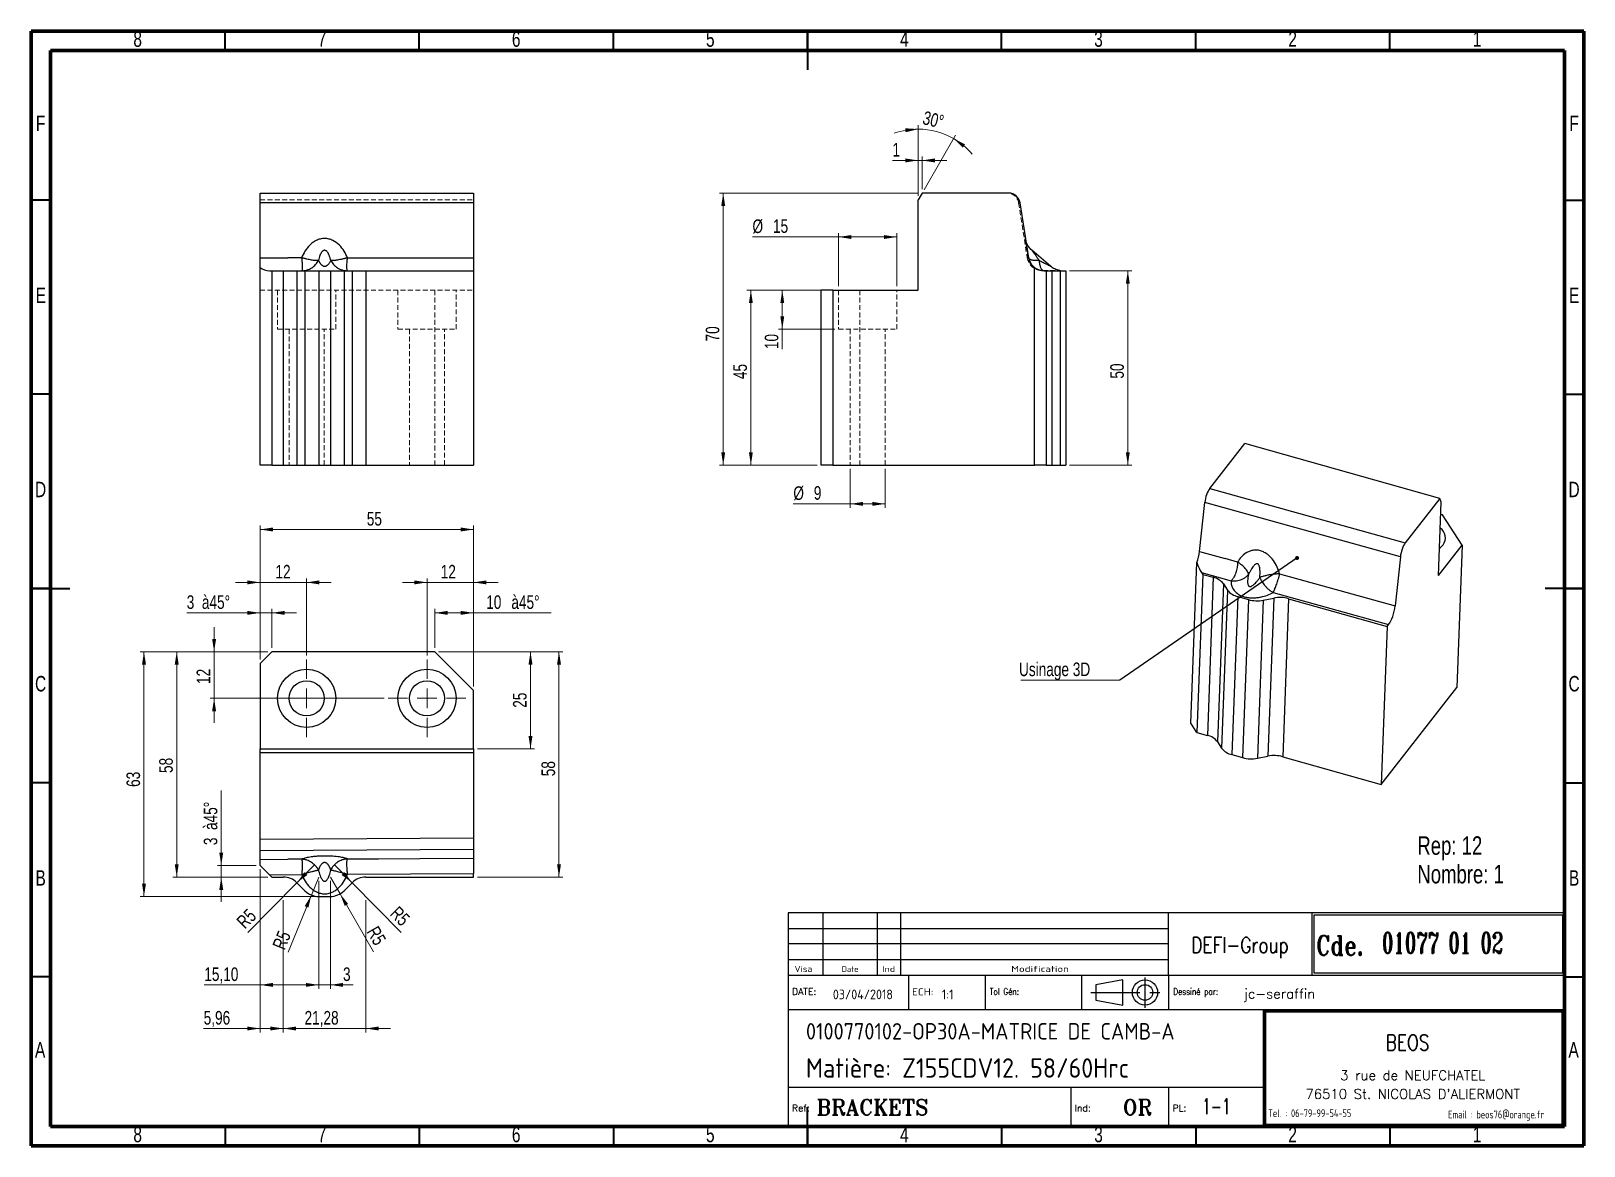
# Model space of a CAD drawing. Header units: millimetres. Extents: x 15 to 415, y 5 to 292.
import ezdxf

# ---------------------------------------------------------------- set-up
doc = ezdxf.new("R2010")
doc.units = ezdxf.units.MM
doc.linetypes.add('CENTERX2', pattern=[20.32, 12.7, -2.54, 2.54, -2.54])
doc.linetypes.add('HIDDEN', pattern=[1.905, 1.27, -0.635])
doc.layers.add('DIMENSIONS', color=176, linetype='Continuous')
doc.styles.add('SLDTEXTSTYLE0', font='TXT', dxfattribs={"width": 0.75})
doc.styles.add('SLDTEXTSTYLE1', font='ISOCP')
doc.styles.add('SLDTEXTSTYLE10', font='ISOCP', dxfattribs={"width": 1.147311})
doc.styles.add('SLDTEXTSTYLE11', font='ISOCP', dxfattribs={"width": 1.385904})
doc.styles.add('SLDTEXTSTYLE12', font='ISOCP', dxfattribs={"width": 1.246461})
doc.styles.add('SLDTEXTSTYLE13', font='ROMAND')
doc.styles.add('SLDTEXTSTYLE2', font='ROMANT', dxfattribs={"width": 0.8})
doc.styles.add('SLDTEXTSTYLE3', font='ISOCP', dxfattribs={"width": 0.8})
doc.styles.add('SLDTEXTSTYLE4', font='ROMANS', dxfattribs={"width": 0.8})
doc.styles.add('SLDTEXTSTYLE5', font='ROMANT')
doc.styles.add('SLDTEXTSTYLE6', font='ROMANS')
doc.styles.add('SLDTEXTSTYLE7', font='ROMANT', dxfattribs={"width": 0.65})
doc.styles.add('SLDTEXTSTYLE8', font='ISOCP', dxfattribs={"width": 1.446157})
doc.styles.add('SLDTEXTSTYLE9', font='ISOCP', dxfattribs={"width": 1.294402})
doc.dimstyles.new('SLDDIMSTYLE0', dxfattribs={"dimtxt": 3.5, "dimasz": 3.302, "dimexe": 0, "dimexo": 0.0625, "dimgap": 0.875, "dimtad": 1, "dimrnd": 1e-09, "dimzin": 12, "dimdsep": 46, "dimtxsty": 'SLDTEXTSTYLE0', "dimsah": 1, "dimcen": 0.09, "dimadec": 0, "dimazin": 3, "dimtfac": 1, "dimtofl": 0, "dimtmove": 0, "dimatfit": 3, "dimfxl": 1, "dimfrac": 2, "dimtolj": 1, "dimtzin": 12, "dimarcsym": 0})
doc.dimstyles.new('SLDDIMSTYLE1', dxfattribs={"dimtxt": 3.5, "dimasz": 3.302, "dimexe": 0, "dimexo": 0.0625, "dimgap": 0.875, "dimtad": 1, "dimrnd": 1e-09, "dimzin": 12, "dimdsep": 46, "dimtxsty": 'SLDTEXTSTYLE0', "dimsah": 1, "dimcen": 0.09, "dimadec": 0, "dimazin": 3, "dimtfac": 1, "dimtmove": 0, "dimatfit": 0, "dimfxl": 1, "dimfrac": 2, "dimtolj": 1, "dimtzin": 12, "dimarcsym": 0})
doc.dimstyles.new('SLDDIMSTYLE2', dxfattribs={"dimtxt": 3.5, "dimasz": 3.302, "dimexe": 0, "dimexo": 0.0625, "dimgap": 0.875, "dimtad": 1, "dimrnd": 1e-09, "dimzin": 12, "dimdsep": 46, "dimtxsty": 'SLDTEXTSTYLE0', "dimsah": 1, "dimcen": 0, "dimadec": 0, "dimazin": 3, "dimtfac": 1, "dimtofl": 0, "dimtmove": 1, "dimatfit": 3, "dimfxl": 1, "dimfrac": 2, "dimtolj": 1, "dimtzin": 12, "dimarcsym": 0})
doc.dimstyles.new('SLDDIMSTYLE3', dxfattribs={"dimtxt": 3.5, "dimasz": 3.302, "dimexe": 0, "dimexo": 0.0625, "dimgap": 0.875, "dimtad": 1, "dimrnd": 1e-09, "dimzin": 12, "dimdsep": 46, "dimtxsty": 'SLDTEXTSTYLE0', "dimsah": 1, "dimcen": 0, "dimadec": 0, "dimazin": 3, "dimtfac": 1, "dimtofl": 0, "dimtmove": 0, "dimatfit": 3, "dimfxl": 1, "dimfrac": 2, "dimtolj": 1, "dimtzin": 12, "dimarcsym": 0})
doc.dimstyles.new('SLDDIMSTYLE4', dxfattribs={"dimtxt": 3.5, "dimasz": 3.302, "dimexe": 0, "dimexo": 0.0625, "dimgap": 0.875, "dimtad": 1, "dimdec": 4, "dimzin": 12, "dimdsep": 46, "dimtxsty": 'SLDTEXTSTYLE0', "dimsah": 1, "dimcen": 0.09, "dimazin": 3, "dimtfac": 1, "dimtofl": 0, "dimtmove": 0, "dimatfit": 3, "dimfxl": 1, "dimfrac": 2, "dimtolj": 1, "dimtzin": 12, "dimarcsym": 0})
doc.dimstyles.new('SLDDIMSTYLE5', dxfattribs={"dimtxt": 0.18, "dimasz": 1.016, "dimexe": 0, "dimexo": 0.0625, "dimgap": 0, "dimtad": 0, "dimtih": 1, "dimtoh": 1, "dimdec": 0, "dimrnd": 1e-09, "dimzin": 0, "dimdsep": 46, "dimtxsty": 'Standard', "dimblk1": 'DOT', "dimblk2": 'DOT', "dimsah": 1, "dimcen": 0.09, "dimadec": 0, "dimazin": 0, "dimtfac": 1.016, "dimtdec": 0, "dimtofl": 0, "dimtmove": 0, "dimatfit": 3, "dimldrblk": 'DOT', "dimfxl": 1, "dimfrac": 2, "dimtolj": 1, "dimtzin": 0, "dimarcsym": 0})

msp = doc.modelspace()

# ---------------------------------------------------------------- texts
at = {"color": 7, "linetype": 'Continuous', "lineweight": 0, "char_height": 3.96875, "attachment_point": 2, "style": 'SLDTEXTSTYLE0'}
for s, insert in [('8', (42.46004, 291.91948)), ('7', (89.96004, 291.91948)), ('6', (139.96004, 291.91948)), ('5', (189.96004, 291.91948)), ('4', (239.96004, 291.91948)), ('3', (289.96004, 291.91948)), ('2', (339.96004, 291.91948)), ('1', (387.46004, 291.91948)), ('F', (17.45774, 270.22715)), ('F', (412.45774, 270.22715)), ('E', (17.50781, 225.97715)), ('E', (412.50781, 225.97715)), ('D', (17.45269, 175.97715)), ('D', (412.45269, 175.97715)), ('C', (17.45866, 125.97715)), ('C', (412.45866, 125.97715)), ('B', (17.4706, 75.97715)), ('B', (412.4706, 75.97715)), ('A', (17.33969, 31.72715)), ('A', (412.33969, 31.72715)), ('8', (42.46004, 9.91948)), ('7', (89.96004, 9.91948)), ('6', (139.96004, 9.91948)), ('5', (189.96004, 9.91948)), ('4', (239.96004, 9.91948)), ('3', (289.96004, 9.91948)), ('2', (339.96004, 9.91948)), ('1', (387.46004, 9.91948))]:
    msp.add_mtext(s, dxfattribs=dict(at, insert=insert))
at = {"layer": 'DIMENSIONS'}
for s, insert, char_height, attachment_point, style in [('DEFI-Group', (326.4195, 58.70072), 4, 2, 'SLDTEXTSTYLE2'), ('Cde.', (346, 59.12589), 5, 1, 'SLDTEXTSTYLE2'), ('01077 01 02', (362.97286, 59.93983), 5.2916667, 1, 'SLDTEXTSTYLE7'), ('Visa', (211.6551, 51.34751), 1.567052, 1, 'SLDTEXTSTYLE12'), ('Date', (223.82407, 51.28334), 1.492431, 1, 'SLDTEXTSTYLE10'), ('Ind', (234.25446, 51.28334), 1.492431, 1, 'SLDTEXTSTYLE11'), ('Modification', (267.48919, 51.34751), 1.5670523, 1, 'SLDTEXTSTYLE8'), ('DATE:', (211.03411, 45.59841), 1.727675, 1, 'SLDTEXTSTYLE6'), ('03/04/2018', (221.53289, 45.25347), 2.5, 1, 'SLDTEXTSTYLE1'), ('ECH:', (241.91066, 45.55991), 1.814059, 1, 'SLDTEXTSTYLE9'), ('1:1', (249.61977, 45.24035), 2.5, 1, 'SLDTEXTSTYLE1'), ('Tol Gén:', (261.95157, 45.59841), 1.727675, 1, 'SLDTEXTSTYLE4'), ('Dessiné par:', (309.22087, 45.59841), 1.7276752, 1, 'SLDTEXTSTYLE4'), ('jc-seraffin', (327.35515, 45.41997), 2.5, 1, 'SLDTEXTSTYLE5'), ('0100770102-OP30A-MATRICE DE CAMB-A', (214.60273, 36.61968), 4.2333333, 1, 'SLDTEXTSTYLE1'), ('BEOS', (369.57079, 33.59488), 4, 2, 'SLDTEXTSTYLE2'), ('Matière: Z155CDV12. 58/60Hrc', (214.60273, 27.56351), 5, 1, 'SLDTEXTSTYLE1'), ('3 rue de NEUFCHATEL', (370.90924, 24.44835), 2.5, 2, 'SLDTEXTSTYLE13'), ('BRACKETS', (217.33673, 16.95138), 4, 1, 'SLDTEXTSTYLE5'), ('OR', (296.19394, 16.95138), 4, 1, 'SLDTEXTSTYLE5'), ('1-1', (316.65089, 17.17305), 4, 1, 'SLDTEXTSTYLE7'), ("76510 St. NICOLAS D'ALIERMONT", (370.90254, 19.62324), 2.5, 2, 'SLDTEXTSTYLE13'), ('Ref:', (211.03411, 15.59841), 1.727675, 1, 'SLDTEXTSTYLE6'), ('Ind:', (283.82565, 15.59841), 1.727675, 1, 'SLDTEXTSTYLE6'), ('PL:', (309.03411, 15.59841), 1.727675, 1, 'SLDTEXTSTYLE6'), ('Tel. : 06-79-99-54-55', (344.36027, 14.42858), 2, 2, 'SLDTEXTSTYLE3'), ('Email : beos76@orange.fr', (392.37248, 14.0972), 2, 2, 'SLDTEXTSTYLE3')]:
    msp.add_mtext(s, dxfattribs=dict(at, insert=insert, char_height=char_height, attachment_point=attachment_point, style=style))

# ---------------------------------------------------------------- blocks, each defined once
blk = doc.blocks.new('SW_NOTE_0')
at = {"color": 0, "linetype": 'Continuous', "lineweight": 0, "char_height": 4.763, "attachment_point": 1, "style": 'SLDTEXTSTYLE0'}
for s, insert in [('Rep: 12', (0, 6.14)), ('Nombre: 1', (0, -1.21))]:
    blk.add_mtext(s, dxfattribs=dict(at, insert=insert))
blk = doc.blocks.new('_D')
at = {"color": 7, "linetype": 'Continuous', "lineweight": 18}
for p, q in [((118.99, 133.23), (118.99, 143.23)), ((118.99, 142.23), (128.99, 142.23)), ((128.99, 123.23), (128.99, 143.23)), ((128.99, 142.23), (148.93, 142.23))]:
    blk.add_line(p, q, dxfattribs=at)
for points in [[(118.99, 142.23), (122.29, 141.72), (122.29, 142.73)], [(128.99, 142.23), (125.69, 142.73), (125.69, 141.72)]]:
    blk.add_solid(points, dxfattribs=at)
at = {"color": 7, "linetype": 'Continuous', "lineweight": 18, "char_height": 3.5, "attachment_point": 1, "style": 'SLDTEXTSTYLE0'}
for s, insert in [('10', (132.24, 146.74)), ('à45°', (138.72, 146.74))]:
    blk.add_mtext(s, dxfattribs=dict(at, insert=insert))
blk = doc.blocks.new('_D_1')
at = {"color": 7, "linetype": 'Continuous', "lineweight": 18}
for p, q in [((73.99, 150.07), (67.64, 150.07)), ((73.99, 130.23), (73.99, 151.07)), ((85.99, 150.07), (73.99, 150.07)), ((85.99, 131.23), (85.99, 151.07)), ((85.99, 150.07), (92.34, 150.07))]:
    blk.add_line(p, q, dxfattribs=at)
for points in [[(73.99, 150.07), (70.69, 150.58), (70.69, 149.56)], [(85.99, 150.07), (89.29, 149.56), (89.29, 150.58)]]:
    blk.add_solid(points, dxfattribs=at)
at = {"color": 7, "linetype": 'Continuous', "lineweight": 18, "insert": (77.95, 154.58), "char_height": 3.5, "attachment_point": 1, "style": 'SLDTEXTSTYLE0'}
blk.add_mtext('12', dxfattribs=at)
blk = doc.blocks.new('_D_2')
at = {"color": 7, "linetype": 'Continuous', "lineweight": 18}
for p, q in [((116.99, 150.07), (110.64, 150.07)), ((116.99, 131.23), (116.99, 151.07)), ((116.99, 150.07), (128.99, 150.07)), ((128.99, 123.23), (128.99, 151.07)), ((128.99, 150.07), (135.34, 150.07))]:
    blk.add_line(p, q, dxfattribs=at)
for points in [[(116.99, 150.07), (113.69, 150.58), (113.69, 149.56)], [(128.99, 150.07), (132.29, 149.56), (132.29, 150.58)]]:
    blk.add_solid(points, dxfattribs=at)
at = {"color": 7, "linetype": 'Continuous', "lineweight": 18, "insert": (120.53, 154.58), "char_height": 3.5, "attachment_point": 1, "style": 'SLDTEXTSTYLE0'}
blk.add_mtext('12', dxfattribs=at)
blk = doc.blocks.new('_D_3')
at = {"color": 7, "linetype": 'Continuous', "lineweight": 18}
for p, q in [((73.99, 130.23), (73.99, 164.69)), ((128.99, 123.23), (128.99, 164.69)), ((73.99, 163.69), (128.99, 163.69))]:
    blk.add_line(p, q, dxfattribs=at)
for points in [[(73.99, 163.69), (77.29, 163.18), (77.29, 164.2)], [(128.99, 163.69), (125.69, 164.2), (125.69, 163.18)]]:
    blk.add_solid(points, dxfattribs=at)
at = {"color": 7, "linetype": 'Continuous', "lineweight": 18, "insert": (101.48, 168.2), "char_height": 3.5, "attachment_point": 1, "style": 'SLDTEXTSTYLE0'}
blk.add_mtext('55', dxfattribs=at)
blk = doc.blocks.new('_D_4')
at = {"color": 7, "linetype": 'Continuous', "lineweight": 18}
for p, q in [((62.15, 132.23), (62.15, 138.58)), ((75.99, 132.23), (61.15, 132.23)), ((62.15, 132.23), (62.15, 120.23)), ((105.99, 120.23), (61.15, 120.23)), ((62.15, 120.23), (62.15, 113.88))]:
    blk.add_line(p, q, dxfattribs=at)
for points in [[(62.15, 132.23), (62.66, 135.53), (61.64, 135.53)], [(62.15, 120.23), (61.64, 116.92), (62.66, 116.92)]]:
    blk.add_solid(points, dxfattribs=at)
at = {"color": 7, "linetype": 'Continuous', "lineweight": 18, "insert": (57.64, 123.92), "char_height": 3.5, "attachment_point": 1, "rotation": 90, "style": 'SLDTEXTSTYLE0'}
blk.add_mtext('12', dxfattribs=at)
blk = doc.blocks.new('_D_5')
at = {"color": 7, "linetype": 'Continuous', "lineweight": 18}
for p, q in [((75.99, 132.23), (43.09, 132.23)), ((44.09, 132.23), (44.09, 69.23)), ((88.09, 69.23), (43.09, 69.23))]:
    blk.add_line(p, q, dxfattribs=at)
for points in [[(44.09, 132.23), (43.58, 128.92), (44.6, 128.92)], [(44.09, 69.23), (44.6, 72.53), (43.58, 72.53)]]:
    blk.add_solid(points, dxfattribs=at)
at = {"color": 7, "linetype": 'Continuous', "lineweight": 18, "insert": (39.58, 97.42), "char_height": 3.5, "attachment_point": 1, "rotation": 90, "style": 'SLDTEXTSTYLE0'}
blk.add_mtext('63', dxfattribs=at)
blk = doc.blocks.new('_D_6')
at = {"color": 7, "linetype": 'Continuous', "lineweight": 18}
for p, q in [((75.99, 132.23), (51.52, 132.23)), ((52.52, 132.23), (52.52, 74.23)), ((75.99, 74.23), (51.52, 74.23))]:
    blk.add_line(p, q, dxfattribs=at)
for points in [[(52.52, 132.23), (52.01, 128.92), (53.03, 128.92)], [(52.52, 74.23), (53.03, 77.53), (52.01, 77.53)]]:
    blk.add_solid(points, dxfattribs=at)
at = {"color": 7, "linetype": 'Continuous', "lineweight": 18, "insert": (48.01, 101), "char_height": 3.5, "attachment_point": 1, "rotation": 90, "style": 'SLDTEXTSTYLE0'}
blk.add_mtext('58', dxfattribs=at)
blk = doc.blocks.new('_D_7')
at = {"color": 7, "linetype": 'Continuous', "lineweight": 18}
for p, q in [((119.99, 132.23), (151.99, 132.23)), ((150.99, 74.23), (150.99, 132.23)), ((129.99, 74.23), (151.99, 74.23))]:
    blk.add_line(p, q, dxfattribs=at)
for points in [[(150.99, 132.23), (150.48, 128.92), (151.5, 128.92)], [(150.99, 74.23), (151.5, 77.53), (150.48, 77.53)]]:
    blk.add_solid(points, dxfattribs=at)
at = {"color": 7, "linetype": 'Continuous', "lineweight": 18, "insert": (146.48, 100.16), "char_height": 3.5, "attachment_point": 1, "rotation": 90, "style": 'SLDTEXTSTYLE0'}
blk.add_mtext('58', dxfattribs=at)
blk = doc.blocks.new('_D_8')
at = {"color": 7, "linetype": 'Continuous', "lineweight": 18}
for q in [(87.95, 77.27), (70.82, 59.97)]:
    blk.add_line((83.48, 72.76), q, dxfattribs=at)
blk.add_solid([(83.48, 72.76), (86.17, 74.75), (85.44, 75.47)], dxfattribs=at)
at = {"color": 7, "linetype": 'Continuous', "lineweight": 18, "insert": (67.63, 63.16), "char_height": 3.5, "attachment_point": 1, "rotation": 45, "style": 'SLDTEXTSTYLE0'}
blk.add_mtext('R5', dxfattribs=at)
blk = doc.blocks.new('_D_9')
at = {"color": 7, "linetype": 'Continuous', "lineweight": 18}
for q in [(89.09, 74.23), (81.22, 54.85)]:
    blk.add_line((87.21, 69.59), q, dxfattribs=at)
blk.add_solid([(87.21, 69.59), (85.49, 66.73), (86.43, 66.34)], dxfattribs=at)
at = {"color": 7, "linetype": 'Continuous', "lineweight": 18, "insert": (77.07, 56.54), "char_height": 3.5, "attachment_point": 1, "rotation": 67.8851, "style": 'SLDTEXTSTYLE0'}
blk.add_mtext('R5', dxfattribs=at)
blk = doc.blocks.new('_D_10')
at = {"color": 7, "linetype": 'Continuous', "lineweight": 18}
for q in [(92.09, 74.23), (103.19, 54.99)]:
    blk.add_line((94.59, 69.9), q, dxfattribs=at)
blk.add_solid([(94.59, 69.9), (95.8, 66.78), (96.68, 67.29)], dxfattribs=at)
at = {"color": 7, "linetype": 'Continuous', "lineweight": 18, "insert": (104.37, 61.93), "char_height": 3.5, "attachment_point": 1, "rotation": 300, "style": 'SLDTEXTSTYLE0'}
blk.add_mtext('R5', dxfattribs=at)
blk = doc.blocks.new('_D_11')
at = {"color": 7, "linetype": 'Continuous', "lineweight": 18}
for q in [(93.23, 77.27), (110.36, 59.97)]:
    blk.add_line((97.7, 72.76), q, dxfattribs=at)
blk.add_solid([(97.7, 72.76), (95.73, 75.47), (95.01, 74.75)], dxfattribs=at)
at = {"color": 7, "linetype": 'Continuous', "lineweight": 18, "insert": (109.72, 66.99), "char_height": 3.5, "attachment_point": 1, "rotation": 315, "style": 'SLDTEXTSTYLE0'}
blk.add_mtext('R5', dxfattribs=at)
blk = doc.blocks.new('_D_12')
at = {"color": 7, "linetype": 'Continuous', "lineweight": 18}
for p, q in [((63.99, 77.23), (63.99, 96.54)), ((72.99, 77.23), (62.99, 77.23)), ((63.99, 74.23), (63.99, 77.23)), ((75.99, 74.23), (62.99, 74.23)), ((63.99, 74.23), (63.99, 67.88))]:
    blk.add_line(p, q, dxfattribs=at)
for points in [[(63.99, 77.23), (64.5, 80.53), (63.48, 80.53)], [(63.99, 74.23), (63.48, 70.92), (64.5, 70.92)]]:
    blk.add_solid(points, dxfattribs=at)
at = {"color": 7, "linetype": 'Continuous', "lineweight": 18, "char_height": 3.5, "attachment_point": 1, "rotation": 90, "style": 'SLDTEXTSTYLE0'}
for s, insert in [('à45°', (59.48, 86.33)), ('3', (59.48, 82.43))]:
    blk.add_mtext(s, dxfattribs=dict(at, insert=insert))
blk = doc.blocks.new('_D_13')
at = {"color": 7, "linetype": 'Continuous', "lineweight": 18}
for p, q in [((73.99, 142.23), (55.1, 142.23)), ((73.99, 130.23), (73.99, 143.23)), ((73.99, 142.23), (76.99, 142.23)), ((76.99, 133.23), (76.99, 143.23)), ((76.99, 142.23), (83.34, 142.23))]:
    blk.add_line(p, q, dxfattribs=at)
for points in [[(73.99, 142.23), (70.69, 142.73), (70.69, 141.72)], [(76.99, 142.23), (80.29, 141.72), (80.29, 142.73)]]:
    blk.add_solid(points, dxfattribs=at)
at = {"color": 7, "linetype": 'Continuous', "lineweight": 18, "char_height": 3.5, "attachment_point": 1, "style": 'SLDTEXTSTYLE0'}
for s, insert in [('3', (55.1, 146.74)), ('à45°', (59, 146.74))]:
    blk.add_mtext(s, dxfattribs=dict(at, insert=insert))
blk = doc.blocks.new('_D_14')
at = {"color": 7, "linetype": 'Continuous', "lineweight": 18}
for p, q in [((73.99, 76.23), (73.99, 34.23)), ((79.95, 68.23), (79.95, 34.23)), ((73.99, 35.23), (59.46, 35.23)), ((73.99, 35.23), (79.95, 35.23)), ((79.95, 35.23), (86.3, 35.23))]:
    blk.add_line(p, q, dxfattribs=at)
for points in [[(73.99, 35.23), (70.69, 35.73), (70.69, 34.72)], [(79.95, 35.23), (83.25, 34.72), (83.25, 35.73)]]:
    blk.add_solid(points, dxfattribs=at)
at = {"color": 7, "linetype": 'Continuous', "lineweight": 18, "insert": (59.46, 39.74), "char_height": 3.5, "attachment_point": 1, "style": 'SLDTEXTSTYLE0'}
blk.add_mtext('5,96', dxfattribs=at)
blk = doc.blocks.new('_D_15')
at = {"color": 7, "linetype": 'Continuous', "lineweight": 18}
for p, q in [((79.95, 68.23), (79.95, 34.23)), ((101.23, 68.23), (101.23, 34.23)), ((79.95, 35.23), (73.6, 35.23)), ((79.95, 35.23), (101.23, 35.23)), ((101.23, 35.23), (107.58, 35.23))]:
    blk.add_line(p, q, dxfattribs=at)
for points in [[(79.95, 35.23), (76.65, 35.73), (76.65, 34.72)], [(101.23, 35.23), (104.53, 34.72), (104.53, 35.73)]]:
    blk.add_solid(points, dxfattribs=at)
at = {"color": 7, "linetype": 'Continuous', "lineweight": 18, "insert": (85.44, 39.74), "char_height": 3.5, "attachment_point": 1, "style": 'SLDTEXTSTYLE0'}
blk.add_mtext('21,28', dxfattribs=at)
blk = doc.blocks.new('_D_16')
at = {"color": 7, "linetype": 'Continuous', "lineweight": 18}
for p, q in [((89.09, 73.23), (89.09, 45.45)), ((92.09, 73.23), (92.09, 45.45)), ((89.09, 46.45), (82.74, 46.45)), ((89.09, 46.45), (92.09, 46.45)), ((92.09, 46.45), (97.95, 46.45))]:
    blk.add_line(p, q, dxfattribs=at)
for points in [[(89.09, 46.45), (85.79, 46.96), (85.79, 45.95)], [(92.09, 46.45), (95.39, 45.95), (95.39, 46.96)]]:
    blk.add_solid(points, dxfattribs=at)
at = {"color": 7, "linetype": 'Continuous', "lineweight": 18, "insert": (95.36, 50.96), "char_height": 3.5, "attachment_point": 1, "style": 'SLDTEXTSTYLE0'}
blk.add_mtext('3', dxfattribs=at)
blk = doc.blocks.new('_D_17')
at = {"color": 7, "linetype": 'Continuous', "lineweight": 18}
for p, q in [((73.99, 76.23), (73.99, 45.45)), ((89.09, 73.23), (89.09, 45.45)), ((73.99, 46.45), (59.62, 46.45)), ((73.99, 46.45), (89.09, 46.45))]:
    blk.add_line(p, q, dxfattribs=at)
for points in [[(73.99, 46.45), (77.29, 45.95), (77.29, 46.96)], [(89.09, 46.45), (85.79, 46.96), (85.79, 45.95)]]:
    blk.add_solid(points, dxfattribs=at)
at = {"color": 7, "linetype": 'Continuous', "lineweight": 18, "insert": (59.62, 50.96), "char_height": 3.5, "attachment_point": 1, "style": 'SLDTEXTSTYLE0'}
blk.add_mtext('15,10', dxfattribs=at)
blk = doc.blocks.new('_D_18')
at = {"color": 7, "linetype": 'Continuous', "lineweight": 18}
for p, q in [((119.99, 132.23), (144.65, 132.23)), ((143.65, 107.23), (143.65, 132.23)), ((129.99, 107.23), (144.65, 107.23))]:
    blk.add_line(p, q, dxfattribs=at)
for points in [[(143.65, 132.23), (143.14, 128.92), (144.16, 128.92)], [(143.65, 107.23), (144.16, 110.53), (143.14, 110.53)]]:
    blk.add_solid(points, dxfattribs=at)
at = {"color": 7, "linetype": 'Continuous', "lineweight": 18, "insert": (139.14, 117.79), "char_height": 3.5, "attachment_point": 1, "rotation": 90, "style": 'SLDTEXTSTYLE0'}
blk.add_mtext('25', dxfattribs=at)
blk = doc.blocks.new('SW_CENTERMARKSYMBOL_0')
at = {"color": 0, "linetype": 'Continuous', "lineweight": 0}
for p, q in [((0, 5), (0, 10)), ((-5, 0), (-10, 0)), ((0, 0), (-2.5, 0)), ((0, 0), (0, 2.5)), ((0, 0), (0, -2.5)), ((0, 0), (2.5, 0)), ((5, 0), (10, 0)), ((0, -5), (0, -10))]:
    blk.add_line(p, q, dxfattribs=at)
blk = doc.blocks.new('SW_CENTERMARKSYMBOL_1')
at = {"color": 0, "linetype": 'Continuous', "lineweight": 0}
for p, q in [((0, 5), (0, 10)), ((-5, 0), (-10, 0)), ((0, 0), (-2.5, 0)), ((0, 0), (0, 2.5)), ((0, 0), (0, -2.5)), ((0, 0), (2.5, 0)), ((5, 0), (10, 0)), ((0, -5), (0, -10))]:
    blk.add_line(p, q, dxfattribs=at)
blk = doc.blocks.new('_D_19')
at = {"color": 7, "linetype": 'Continuous', "lineweight": 18}
for p, q in [((223.01, 238.99), (200.83, 238.99)), ((223.01, 226.29), (223.01, 239.99)), ((223.01, 238.99), (238.01, 238.99)), ((238.01, 226.29), (238.01, 239.99))]:
    blk.add_line(p, q, dxfattribs=at)
for points in [[(223.01, 238.99), (226.31, 238.48), (226.31, 239.49)], [(238.01, 238.99), (234.7, 239.49), (234.7, 238.48)]]:
    blk.add_solid(points, dxfattribs=at)
at = {"color": 7, "linetype": 'Continuous', "lineweight": 18, "char_height": 3.5, "attachment_point": 1, "style": 'SLDTEXTSTYLE0'}
for s, insert in [('%%c', (200.83, 243.5)), ('15', (206.11, 243.55))]:
    blk.add_mtext(s, dxfattribs=dict(at, insert=insert))
blk = doc.blocks.new('_D_20')
at = {"color": 7, "linetype": 'Continuous', "lineweight": 18}
for p, q in [((243.51, 258.7), (236.89, 258.7)), ((243.51, 249.55), (243.51, 259.7)), ((243.51, 258.7), (244.51, 258.7)), ((244.51, 251.29), (244.51, 259.7)), ((244.51, 258.7), (250.86, 258.7))]:
    blk.add_line(p, q, dxfattribs=at)
for points in [[(243.51, 258.7), (240.2, 259.21), (240.2, 258.19)], [(244.51, 258.7), (247.81, 258.19), (247.81, 259.21)]]:
    blk.add_solid(points, dxfattribs=at)
at = {"color": 7, "linetype": 'Continuous', "lineweight": 18, "insert": (236.89, 263.21), "char_height": 3.5, "attachment_point": 1, "style": 'SLDTEXTSTYLE0'}
blk.add_mtext('1', dxfattribs=at)
blk = doc.blocks.new('_D_21')
at = {"color": 7, "linetype": 'Continuous', "lineweight": 18}
for p, q in [((243.51, 249.55), (243.51, 267.76)), ((245.01, 251.15), (253.11, 265.19))]:
    blk.add_line(p, q, dxfattribs=at)
for start, end in [(90, 109.7245), (60, 90), (40.2755, 60)]:
    blk.add_arc((243.51, 248.55), 18.21, start, end, dxfattribs=at)
for points in [[(243.51, 266.76), (240.17, 266.97), (240.26, 265.96)], [(252.61, 264.32), (255.02, 262.01), (255.6, 262.84)]]:
    blk.add_solid(points, dxfattribs=at)
at = {"color": 7, "linetype": 'Continuous', "lineweight": 18, "insert": (245.24, 271.48), "char_height": 3.5, "attachment_point": 1, "rotation": 346.8621, "style": 'SLDTEXTSTYLE0'}
blk.add_mtext('30°', dxfattribs=at)
blk = doc.blocks.new('_D_22')
at = {"color": 7, "linetype": 'Continuous', "lineweight": 18}
for p, q in [((222.01, 225.29), (207.51, 225.29)), ((208.51, 225.29), (208.51, 215.29)), ((222.01, 215.29), (207.51, 215.29)), ((208.51, 215.29), (208.51, 210.12))]:
    blk.add_line(p, q, dxfattribs=at)
for points in [[(208.51, 225.29), (208, 221.98), (209.01, 221.98)], [(208.51, 215.29), (209.01, 218.59), (208, 218.59)]]:
    blk.add_solid(points, dxfattribs=at)
at = {"color": 7, "linetype": 'Continuous', "lineweight": 18, "insert": (203.99, 210.12), "char_height": 3.5, "attachment_point": 1, "rotation": 90, "style": 'SLDTEXTSTYLE0'}
blk.add_mtext('10', dxfattribs=at)
blk = doc.blocks.new('_D_23')
at = {"color": 7, "linetype": 'Continuous', "lineweight": 18}
for p, q in [((217.51, 225.29), (199.41, 225.29)), ((200.41, 180.29), (200.41, 225.29)), ((217.51, 180.29), (199.41, 180.29))]:
    blk.add_line(p, q, dxfattribs=at)
for points in [[(200.41, 225.29), (199.91, 221.98), (200.92, 221.98)], [(200.41, 180.29), (200.92, 183.59), (199.91, 183.59)]]:
    blk.add_solid(points, dxfattribs=at)
at = {"color": 7, "linetype": 'Continuous', "lineweight": 18, "insert": (195.9, 202.4), "char_height": 3.5, "attachment_point": 1, "rotation": 90, "style": 'SLDTEXTSTYLE0'}
blk.add_mtext('45', dxfattribs=at)
blk = doc.blocks.new('_D_24')
at = {"color": 7, "linetype": 'Continuous', "lineweight": 18}
for p, q in [((243.51, 250.29), (192.29, 250.29)), ((193.29, 250.29), (193.29, 180.29)), ((217.51, 180.29), (192.29, 180.29))]:
    blk.add_line(p, q, dxfattribs=at)
for points in [[(193.29, 250.29), (192.78, 246.98), (193.8, 246.98)], [(193.29, 180.29), (193.8, 183.59), (192.78, 183.59)]]:
    blk.add_solid(points, dxfattribs=at)
at = {"color": 7, "linetype": 'Continuous', "lineweight": 18, "insert": (188.78, 212.09), "char_height": 3.5, "attachment_point": 1, "rotation": 90, "style": 'SLDTEXTSTYLE0'}
blk.add_mtext('70', dxfattribs=at)
blk = doc.blocks.new('_D_25')
at = {"color": 7, "linetype": 'Continuous', "lineweight": 18}
for p, q in [((282.51, 230.29), (298.51, 230.29)), ((297.51, 230.29), (297.51, 180.29)), ((282.51, 180.29), (298.51, 180.29))]:
    blk.add_line(p, q, dxfattribs=at)
for points in [[(297.51, 230.29), (297, 226.98), (298.01, 226.98)], [(297.51, 180.29), (298.01, 183.59), (297, 183.59)]]:
    blk.add_solid(points, dxfattribs=at)
at = {"color": 7, "linetype": 'Continuous', "lineweight": 18, "insert": (292.99, 202.53), "char_height": 3.5, "attachment_point": 1, "rotation": 90, "style": 'SLDTEXTSTYLE0'}
blk.add_mtext('50', dxfattribs=at)
blk = doc.blocks.new('_D_26')
at = {"color": 7, "linetype": 'Continuous', "lineweight": 18}
for p, q in [((226.01, 179.29), (226.01, 169.29)), ((235.01, 179.29), (235.01, 169.29)), ((226.01, 170.29), (211.35, 170.29)), ((226.01, 170.29), (235.01, 170.29))]:
    blk.add_line(p, q, dxfattribs=at)
for points in [[(226.01, 170.29), (229.31, 169.78), (229.31, 170.79)], [(235.01, 170.29), (231.7, 170.79), (231.7, 169.78)]]:
    blk.add_solid(points, dxfattribs=at)
at = {"color": 7, "linetype": 'Continuous', "lineweight": 18, "char_height": 3.5, "attachment_point": 1, "style": 'SLDTEXTSTYLE0'}
for s, insert in [('%%c', (211.35, 174.8)), ('9', (216.63, 174.85))]:
    blk.add_mtext(s, dxfattribs=dict(at, insert=insert))
blk = doc.blocks.new('SW_NOTE_1')
at = {"color": 0, "linetype": 'Continuous', "lineweight": 0}
blk.add_line((-25.48, 0), (0, 0), dxfattribs=at)
at = {"color": 0, "linetype": 'Continuous', "lineweight": 0, "insert": (-25.93, 4.56), "char_height": 3.5, "attachment_point": 1, "style": 'SLDTEXTSTYLE0'}
blk.add_mtext('Usinage 3D', dxfattribs=at)
blk = doc.blocks.new('_Dot')
at = {"color": 0, "linetype": 'ByBlock', "lineweight": -2}
blk.add_line((-0.5, 0), (-1, 0), dxfattribs=at)
at = {"color": 0, "linetype": 'ByBlock', "const_width": 0.5}
blk.add_lwpolyline([(-0.25, 0, 1), (0.25, 0, 1)], format="xyb", close=True, dxfattribs=at)

# ---------------------------------------------------------------- dimensions: what is measured, and where the dimension line sits
at = {"color": 7, "linetype": 'Continuous', "lineweight": 18}
dim = msp.add_angular_dim_2l(base=(248.21869, 266.14121), line1=((243.50594, 248.55301), (243.50594, 225.28506)), line2=((244.50594, 250.28506), (243.50594, 248.55301)), dimstyle='SLDDIMSTYLE4', dxfattribs=at)
dim.commit()
dim.dimension.update_dxf_attribs({"geometry": '_D_21', "text_midpoint": (247.64469, 266.28506), "dimtype": 162})
for base, p1, p2, dimstyle, picture, middle in [((244.50594, 258.70215), (243.50594, 248.55301), (244.50594, 250.28506), 'SLDDIMSTYLE1', '_D_20', (238.18496, 258.70215)), ((128.98937, 163.68973), (73.98937, 129.22584), (128.98937, 122.22584), 'SLDDIMSTYLE0', '_D_3', (104.06454, 163.68973)), ((73.98937, 150.06934), (85.98937, 130.22584), (73.98937, 129.22584), 'SLDDIMSTYLE1', '_D_1', (80.54076, 150.06934)), ((128.98937, 150.06934), (116.98937, 130.22584), (128.98937, 122.22584), 'SLDDIMSTYLE1', '_D_2', (123.1155, 150.06934)), ((79.94724, 35.22584), (73.98937, 77.22584), (79.94724, 69.22584), 'SLDDIMSTYLE1', '_D_14', (63.98935, 35.22584)), ((89.08937, 46.45304), (73.98937, 77.22584), (89.08937, 74.22584), 'SLDDIMSTYLE0', '_D_17', (65.44365, 46.45304)), ((92.08937, 46.45304), (89.08937, 74.22584), (92.08937, 74.22584), 'SLDDIMSTYLE1', '_D_16', (96.65227, 46.45304)), ((101.23151, 35.22584), (79.94724, 69.22584), (101.23151, 69.22584), 'SLDDIMSTYLE1', '_D_15', (91.25402, 35.22584))]:
    dim = msp.add_linear_dim(base=base, p1=p1, p2=p2, dimstyle=dimstyle, dxfattribs=at)
    dim.commit()
    dim.dimension.update_dxf_attribs({"geometry": picture, "text_midpoint": middle, "dimtype": 160})
for base, p1, p2, dimstyle, picture, middle in [((193.29269, 180.28506), (244.50594, 250.28506), (218.50594, 180.28506), 'SLDDIMSTYLE0', '_D_24', (193.29269, 214.67971)), ((297.50594, 180.28506), (281.50594, 230.28506), (281.50594, 180.28506), 'SLDDIMSTYLE0', '_D_25', (297.50594, 205.11652)), ((200.41368, 225.28506), (218.50594, 180.28506), (218.50594, 225.28506), 'SLDDIMSTYLE0', '_D_23', (200.41368, 204.98724)), ((208.50594, 215.28506), (223.00594, 225.28506), (223.00594, 215.28506), 'SLDDIMSTYLE0', '_D_22', (208.50594, 212.70165)), ((62.15245, 120.22584), (76.98937, 132.22584), (106.98937, 120.22584), 'SLDDIMSTYLE1', '_D_4', (62.15245, 126.50934)), ((44.09051, 69.22584), (76.98937, 132.22584), (89.08937, 69.22584), 'SLDDIMSTYLE0', '_D_5', (44.09051, 100.00366)), ((52.52278, 74.22584), (76.98937, 132.22584), (76.98937, 74.22584), 'SLDDIMSTYLE0', '_D_6', (52.52278, 103.58413)), ((150.99007, 132.22584), (128.98937, 74.22584), (118.98937, 132.22584), 'SLDDIMSTYLE0', '_D_7', (150.99007, 102.74484)), ((143.65139, 132.22584), (128.98937, 107.22584), (118.98937, 132.22584), 'SLDDIMSTYLE0', '_D_18', (143.65139, 120.37132))]:
    dim = msp.add_linear_dim(base=base, p1=p1, p2=p2, angle=90, dimstyle=dimstyle, dxfattribs=at)
    dim.commit()
    dim.dimension.update_dxf_attribs({"geometry": picture, "text_midpoint": middle, "dimtype": 160})
for base, p1, p2, text, dimstyle, picture, middle in [((238.00594, 238.98697), (223.00594, 225.28506), (238.00594, 225.28506), '%%c<>', 'SLDDIMSTYLE0', '_D_19', (206.05865, 238.98697)), ((235.00594, 170.28506), (226.00594, 180.28506), (235.00594, 180.28506), '%%c<>', 'SLDDIMSTYLE0', '_D_26', (215.28167, 170.28506)), ((76.98937, 142.22584), (73.98937, 129.22584), (76.98937, 132.22584), '<> à45°', 'SLDDIMSTYLE1', '_D_13', (62.15245, 142.22584)), ((128.98937, 142.22584), (118.98937, 132.22584), (128.98937, 122.22584), '<> à45°', 'SLDDIMSTYLE0', '_D', (140.58538, 142.22584))]:
    dim = msp.add_linear_dim(base=base, p1=p1, p2=p2, text=text, dimstyle=dimstyle, dxfattribs=at)
    dim.commit()
    dim.dimension.update_dxf_attribs({"geometry": picture, "text_midpoint": middle, "dimtype": 160})
dim = msp.add_linear_dim(base=(63.98935, 77.22584), p1=(76.98937, 74.22584), p2=(73.98937, 77.22584), angle=90, text='<> à45°', dimstyle='SLDDIMSTYLE1', dxfattribs=at)
dim.commit()
dim.dimension.update_dxf_attribs({"geometry": '_D_12', "text_midpoint": (63.98935, 89.4841), "dimtype": 160})
for center, mpoint, dimstyle, picture, middle in [((79.94724, 69.22584), (83.48277, 72.76138), 'SLDDIMSTYLE2', '_D_8', (72.42426, 61.70287)), ((101.23151, 69.22584), (97.69597, 72.76138), 'SLDDIMSTYLE2', '_D_11', (108.7545, 61.70287)), ((89.08937, 74.22584), (87.20704, 69.59369), 'SLDDIMSTYLE3', '_D_9', (82.15917, 57.17154)), ((92.08937, 74.22584), (94.58937, 69.89572), 'SLDDIMSTYLE3', '_D_10', (101.93569, 57.17154))]:
    dim = msp.add_radius_dim(center=center, mpoint=mpoint, dimstyle=dimstyle, dxfattribs=at)
    dim.commit()
    dim.dimension.update_dxf_attribs({"geometry": picture, "text_midpoint": middle, "dimtype": 164})

# ---------------------------------------------------------------- linework, layer by layer
at = {"color": 7, "linetype": 'Continuous', "lineweight": 70}
for p, q in [((15, 5), (15, 292)), ((15, 292), (415, 292)), ((415, 292), (415, 5)), ((20, 10), (20, 287)), ((20, 287), (410, 287)), ((410, 287), (410, 10)), ((410, 10), (20, 10)), ((415, 5), (15, 5))]:
    msp.add_line(p, q, dxfattribs=at)
at = {"color": 7, "linetype": 'Continuous', "lineweight": 35}
for p, q in [((65, 287), (65, 292)), ((115, 287), (115, 292)), ((165, 287), (165, 292)), ((215, 292), (215, 282)), ((215, 287), (215, 292)), ((265, 287), (265, 292)), ((315, 287), (315, 292)), ((365, 287), (365, 292)), ((20, 248.5), (15, 248.5)), ((410, 248.5), (415, 248.5)), ((20, 198.5), (15, 198.5)), ((410, 198.5), (415, 198.5)), ((15, 148.5), (25, 148.5)), ((20, 148.5), (15, 148.5)), ((415, 148.5), (405, 148.5)), ((410, 148.5), (415, 148.5)), ((20, 98.5), (15, 98.5)), ((410, 98.5), (415, 98.5)), ((20, 48.5), (15, 48.5)), ((410, 48.5), (415, 48.5)), ((215, 5), (215, 15)), ((65, 10), (65, 5)), ((115, 10), (115, 5)), ((165, 10), (165, 5)), ((215, 10), (215, 5)), ((265, 10), (265, 5)), ((315, 10), (315, 5)), ((365, 10), (365, 5))]:
    msp.add_line(p, q, dxfattribs=at)
at = {"color": 7, "linetype": 'Continuous', "lineweight": 25}
for p, q in [((73.98937, 250.28506), (128.98937, 250.28506)), ((73.98937, 247.75437), (73.98937, 250.28506)), ((128.98937, 250.28506), (128.98937, 247.75437)), ((244.50594, 250.28506), (243.50594, 248.55301)), ((243.50594, 225.28506), (243.50594, 248.55301)), ((266.80086, 250.28506), (244.50594, 250.28506)), ((128.98937, 247.75437), (73.98937, 247.75437)), ((73.98937, 233.65951), (73.98937, 247.75437)), ((128.98937, 247.75437), (128.98937, 233.65939)), ((271.99645, 233.65951), (269.76399, 247.75437)), ((73.98937, 233.65951), (81.15384, 233.65932)), ((73.98937, 231.11648), (73.98937, 233.65951)), ((84.68479, 233.65923), (81.15384, 233.65932)), ((115.15302, 233.65932), (128.98937, 233.65939)), ((128.98937, 233.65932), (128.98937, 230.28506)), ((277.58692, 231.48383), (272.7902, 235.58071)), ((73.98937, 180.28506), (73.98937, 231.11648)), ((76.41387, 230.28506), (76.98937, 230.28506)), ((76.98937, 230.28506), (76.98937, 180.28506)), ((76.98937, 230.28506), (79.94724, 230.28506)), ((79.94724, 230.28506), (79.94724, 180.28506)), ((79.94724, 230.28506), (83.48277, 230.28506)), ((83.48277, 230.28506), (83.48277, 180.28506)), ((83.48277, 230.28506), (85.55384, 230.28506)), ((84.76681, 230.34891), (84.71232, 230.28506)), ((84.71232, 230.28509), (85.10189, 230.31467)), ((85.55384, 230.28506), (85.55384, 180.28506)), ((85.55384, 230.28506), (89.08937, 230.28506)), ((89.08937, 230.28506), (89.08937, 180.28506)), ((89.08937, 230.28506), (92.08937, 230.28506)), ((92.08937, 230.28506), (92.08937, 180.28506)), ((92.08937, 230.28506), (95.62491, 230.28506)), ((95.62491, 230.28506), (95.62491, 180.28506)), ((95.62491, 230.28506), (97.69597, 230.28506)), ((96.09499, 230.3182), (96.53318, 230.28509)), ((96.53318, 230.28506), (96.46745, 230.34972)), ((97.69597, 230.28506), (97.69597, 180.28506)), ((97.69597, 230.28506), (101.23151, 230.28506)), ((101.23151, 230.28506), (101.23151, 180.28506)), ((101.23151, 230.28506), (128.98937, 230.28506)), ((128.98937, 230.28506), (128.98937, 180.28506)), ((273.50594, 180.28506), (273.50594, 231.11648)), ((275.93043, 230.28506), (276.50594, 230.28506)), ((276.50594, 230.28506), (276.50594, 180.28506)), ((276.50594, 230.28506), (277.97041, 230.28506)), ((277.97041, 230.28506), (277.97041, 180.28506)), ((277.97041, 230.28506), (280.04147, 230.28506)), ((279.95823, 230.35882), (279.97315, 230.35991)), ((280.04147, 230.28506), (280.04147, 180.28506)), ((280.04147, 230.28506), (281.50594, 230.28506)), ((281.50594, 230.28506), (281.50594, 180.28506)), ((218.50594, 180.28506), (218.50594, 225.28506)), ((221.50594, 225.28506), (218.50594, 225.28506)), ((221.50594, 225.28506), (221.50594, 180.28506)), ((221.50594, 225.28506), (243.50594, 225.28506)), ((318.6005, 174.24685), (327.65727, 185.85419)), ((377.88763, 171.64619), (327.65727, 185.85419)), ((76.98937, 180.28506), (73.98937, 180.28506)), ((76.98937, 180.28506), (79.94724, 180.28506)), ((79.94724, 180.28506), (83.48277, 180.28506)), ((83.48277, 180.28506), (85.55384, 180.28506)), ((85.55384, 180.28506), (89.08937, 180.28506)), ((89.08937, 180.28506), (92.08937, 180.28506)), ((92.08937, 180.28506), (95.62491, 180.28506)), ((95.62491, 180.28506), (97.69597, 180.28506)), ((97.69597, 180.28506), (101.23151, 180.28506)), ((101.23151, 180.28506), (128.98937, 180.28506)), ((221.50594, 180.28506), (218.50594, 180.28506)), ((221.50594, 180.28506), (273.50594, 180.28506)), ((276.50594, 180.28506), (273.50594, 180.28506)), ((276.50594, 180.28506), (277.97041, 180.28506)), ((277.97041, 180.28506), (280.04147, 180.28506)), ((280.04147, 180.28506), (281.50594, 180.28506)), ((318.6005, 174.24685), (368.98659, 160.23843)), ((315.99074, 158.01258), (317.32081, 170.64477)), ((367.70691, 156.63635), (317.32081, 170.64477)), ((377.88763, 171.64619), (368.98659, 160.23843)), ((377.54325, 151.82268), (378.24185, 170.75733)), ((378.24185, 170.75733), (377.88763, 171.64619)), ((378.56609, 167.42163), (378.1234, 167.54685)), ((383.63663, 159.63208), (378.56609, 167.42163)), ((315.99074, 158.01258), (322.55417, 156.18764)), ((325.7889, 155.28823), (322.55417, 156.18764)), ((367.70691, 156.63635), (366.37682, 144.00406)), ((377.54325, 151.82268), (383.63663, 159.63208)), ((383.63663, 159.63208), (382.28553, 123.01263)), ((313.77501, 113.79242), (315.30119, 155.15727)), ((316.79739, 152.14383), (315.29617, 111.45555)), ((316.50558, 152.59212), (316.79739, 152.14383)), ((316.50558, 152.59212), (324.10789, 150.47852)), ((316.79739, 152.14383), (319.49875, 151.37973)), ((336.61811, 152.27747), (353.70118, 147.5281)), ((319.49875, 151.37973), (317.99752, 110.69146)), ((322.13278, 149.70397), (320.63155, 109.01569)), ((323.18292, 148.0907), (321.68169, 107.40242)), ((322.13278, 149.70397), (323.18292, 148.0907)), ((325.81694, 146.41493), (324.31572, 105.72666)), ((325.81694, 146.41493), (328.55678, 145.63995)), ((328.55678, 145.63995), (327.05556, 104.95167)), ((332.38062, 145.48907), (330.87939, 104.80079)), ((332.38062, 145.48907), (335.1134, 146.03231)), ((335.1134, 146.03231), (333.61217, 105.34403)), ((334.9371, 147.46776), (364.67057, 139.20122)), ((338.93723, 145.88142), (337.43601, 105.19315)), ((338.93723, 145.88142), (364.28792, 138.71081)), ((353.70118, 147.5281), (366.37682, 144.00406)), ((364.28792, 138.71081), (362.78669, 98.02253)), ((364.28792, 138.71081), (364.67057, 139.20122)), ((73.98937, 129.22584), (76.98937, 132.22584)), ((118.98937, 132.22584), (76.98937, 132.22584)), ((128.98937, 122.22584), (118.98937, 132.22584)), ((73.98937, 129.22584), (73.98937, 107.22584)), ((128.98937, 107.22584), (128.98937, 122.22584)), ((362.78669, 98.02253), (382.28553, 123.01263)), ((315.29617, 111.45555), (313.77501, 113.79242)), ((315.29617, 111.45555), (317.99752, 110.69146)), ((320.63155, 109.01569), (321.68169, 107.40242)), ((73.98937, 107.22584), (128.98937, 107.22584)), ((73.98937, 106.22584), (73.98937, 107.22584)), ((128.98937, 106.22584), (73.98937, 106.22584)), ((73.98937, 83.93093), (73.98937, 106.22584)), ((128.98937, 107.22584), (128.98937, 106.22584)), ((128.98937, 106.22584), (128.98937, 84.31428)), ((324.31572, 105.72666), (327.05556, 104.95167)), ((330.87939, 104.80079), (333.61217, 105.34403)), ((337.43601, 105.19315), (362.78669, 98.02253)), ((73.98937, 83.93093), (128.98937, 84.31428)), ((128.98937, 84.31428), (128.98937, 81.35115)), ((73.98937, 80.96779), (73.98937, 83.93093)), ((128.98937, 81.35115), (73.98937, 80.96779)), ((73.98937, 78.73533), (73.98937, 80.96779)), ((128.98937, 81.35115), (128.98937, 79.11866)), ((73.98937, 78.73533), (81.15384, 78.78524)), ((73.98937, 77.22584), (73.98937, 78.73533)), ((84.68479, 78.80983), (81.15384, 78.78524)), ((115.15302, 79.02221), (128.98937, 79.11866)), ((128.98937, 79.11865), (128.98937, 75.1678)), ((76.41387, 74.80135), (84.71232, 74.85919)), ((76.41387, 74.80135), (76.98937, 74.22584)), ((76.98937, 74.22584), (79.94724, 74.22584)), ((83.48277, 72.76138), (85.55384, 70.69031)), ((95.62491, 70.69031), (97.69597, 72.76138)), ((96.53318, 74.94158), (128.98937, 75.1678)), ((101.23151, 74.22584), (128.98937, 74.22584)), ((128.98937, 74.22584), (128.98937, 75.1678)), ((89.08937, 69.22584), (92.08937, 69.22584))]:
    msp.add_line(p, q, dxfattribs=at)
at = {"color": 7, "linetype": 'HIDDEN', "lineweight": 18}
for p, q in [((73.98937, 248.55301), (128.98937, 248.55301)), ((269.38064, 247.75437), (269.76399, 247.75437)), ((269.38064, 247.75437), (271.61312, 233.65939)), ((128.98937, 233.65932), (128.98937, 233.65939)), ((271.70957, 233.65932), (271.61312, 233.65939)), ((271.92195, 233.65923), (271.94654, 233.65932)), ((271.99645, 233.65951), (271.94654, 233.65932)), ((272.06822, 233.39257), (272.005, 233.45364)), ((84.76662, 230.35277), (85.10168, 230.31932)), ((275.7902, 230.28506), (275.56398, 230.28506)), ((275.87259, 230.28506), (275.80021, 230.28506)), ((275.93043, 230.28506), (275.87259, 230.28506)), ((277.97041, 230.28506), (277.97041, 180.28506)), ((280.04147, 230.28506), (280.04147, 180.28506)), ((73.98937, 225.28506), (128.98937, 225.28506)), ((78.48938, 225.28506), (78.48938, 215.28506)), ((93.48937, 215.28506), (93.48937, 225.28506)), ((109.48937, 225.28506), (109.48937, 215.28506)), ((118.98937, 225.28506), (118.98937, 180.28506)), ((124.48937, 215.28506), (124.48937, 225.28506)), ((223.00594, 225.28506), (223.00594, 215.28506)), ((228.50594, 225.28506), (228.50594, 180.28506)), ((238.00594, 215.28506), (238.00594, 225.28506)), ((78.48938, 215.28506), (93.48937, 215.28506)), ((81.48937, 215.28506), (81.48937, 180.28506)), ((90.48937, 180.28506), (90.48937, 215.28506)), ((109.48937, 215.28506), (124.48937, 215.28506)), ((112.48937, 215.28506), (112.48937, 180.28506)), ((121.48937, 180.28506), (121.48937, 215.28506)), ((223.00594, 215.28506), (238.00594, 215.28506)), ((226.00594, 215.28506), (226.00594, 180.28506)), ((235.00594, 180.28506), (235.00594, 215.28506))]:
    msp.add_line(p, q, dxfattribs=at)
at = {"color": 7, "linetype": 'Continuous', "lineweight": 25, "flags": 128}
for points in [[(96.50564, 233.65923), (104.49363, 233.65927), (115.15302, 233.65932)], [(73.98937, 77.22584), (74.42221, 76.79301), (74.88932, 76.32589), (75.38268, 75.83253), (75.8938, 75.32142), (76.41387, 74.80135)], [(96.50564, 78.89223), (104.49363, 78.94791), (115.15302, 79.02221)]]:
    msp.add_lwpolyline(points, dxfattribs=at)
at = {"color": 7, "linetype": 'HIDDEN', "lineweight": 18, "flags": 128}
msp.add_lwpolyline([(271.83956, 233.65923), (271.78388, 233.65927), (271.70957, 233.65932)], dxfattribs=at)
at = {"color": 7, "linetype": 'Continuous', "lineweight": 25}
for centre, radius in [((85.98937, 120.22584), 7.5), ((85.98937, 120.22584), 4.5), ((116.98937, 120.22584), 7.5), ((116.98937, 120.22584), 4.5)]:
    msp.add_circle(centre, radius, dxfattribs=at)
for centre, radius, start, end in [((376.28463, 161.55376), 3.02416, 323.4618868, 55.573828), ((375.10074, 162.64397), 4.6276, 305.7426119, 321.3429281), ((318.49704, 146.89721), 4.59308, 37.6678706, 77.403145), ((326.81865, 150.89746), 4.59308, 217.6678706, 257.403145), ((330.78962, 153.6976), 8.3613, 254.5115143, 280.9691721), ((336.70439, 137.82377), 8.3613, 74.5115143, 100.9691721), ((316.99582, 106.20893), 4.59308, 37.6678706, 77.403145), ((325.31742, 110.20918), 4.59308, 217.6678706, 257.403145), ((329.2884, 113.00932), 8.3613, 254.5115143, 280.9691721), ((335.20317, 97.1355), 8.3613, 74.5115143, 100.9691721), ((79.94724, 69.22584), 5, 45, 90), ((101.23151, 69.22584), 5, 90, 135), ((89.08937, 74.22584), 5, 225, 270), ((92.08937, 74.22584), 5, 270, 315)]:
    msp.add_arc(centre, radius, start, end, dxfattribs=at)
at = {"color": 7, "linetype": 'HIDDEN', "lineweight": 18}
for centre, major_axis in [((266.4175, 247.28506), (3.00007, 0)), ((275.56398, 234.28506), (-4.0001, 0))]:
    msp.add_ellipse(centre, major_axis=major_axis, ratio=0.99997571, start_param=0.157079633, end_param=1.570796327, dxfattribs=at)
at = {"color": 7, "linetype": 'Continuous', "lineweight": 25}
for centre, major_axis, ratio, start_param, end_param in [((266.80086, 247.28506), (3.00007, 0), 0.99997571, 0.157079633, 1.570796327), ((275.94733, 234.28506), (-4.0001, 0), 0.99997571, 0.157032226, 0.914315479), ((76.41386, 234.28506), (0, 4), 0.993102304, 2.485111806, 3.141592701), ((275.93043, 234.28506), (0, 4), 0.993102304, 2.485111806, 3.141592701), ((318.51043, 171.80556), (0.81657, 2.88676), 0.314942831, 0.658016811, 2.071733505), ((368.89652, 157.79714), (0.81657, 2.88676), 0.314942831, 0.658016811, 2.071733505), ((314.40457, 156.4647), (1.08875, 3.84901), 0.314942831, 4.456090312, 5.213373565), ((316.62568, 155.84719), (-1.45044, 4.46799), 0.313959752, 1.623453887, 2.279934782), ((364.79067, 142.45628), (1.08875, 3.84901), 0.314942831, 3.799609464, 5.213326158)]:
    msp.add_ellipse(centre, major_axis=major_axis, ratio=ratio, start_param=start_param, end_param=end_param, dxfattribs=at)
for points, knots in [([(96.50564, 233.65932), (96.26419, 234.23652), (95.9773, 234.80165), (95.28922, 235.88547), (94.88812, 236.40519), (93.93361, 237.34926), (93.37635, 237.77625), (92.4088, 238.24873), (92.06415, 238.37747), (91.34323, 238.55413), (90.96701, 238.60136), (90.21425, 238.6015), (89.83891, 238.55453), (89.11881, 238.37842), (88.77439, 238.24994), (88.12928, 237.93497), (87.82791, 237.74851), (87.26877, 237.33776), (87.01099, 237.11362), (86.29664, 236.40564), (85.89662, 235.88591), (85.21066, 234.80173), (84.92496, 234.23653), (84.68479, 233.65932)], [0, 0, 0, 0, 0.125, 0.125, 0.25, 0.25, 0.375, 0.375, 0.4375, 0.4375, 0.5, 0.5, 0.5625, 0.5625, 0.625, 0.625, 0.6875, 0.6875, 0.75, 0.75, 0.875, 0.875, 1, 1, 1, 1]), ([(272.78929, 235.5815), (272.63446, 235.7237), (272.34569, 235.98892), (272.00379, 236.41437), (271.75104, 236.79361), (271.5732, 237.11266), (271.45888, 237.34131), (271.4023, 237.45625), (271.39579, 237.44776), (271.39354, 237.44481)], [0, 0, 0, 0, 0.219615076, 0.4096156079, 0.5715168704, 0.7089543434, 0.8286697618, 0.9405904965, 1, 1, 1, 1]), ([(89.03767, 232.94686), (89.00108, 232.94314), (88.92812, 232.93571), (88.80972, 232.92863), (88.68491, 232.92515), (88.55311, 232.92545), (88.4146, 232.92925), (88.17028, 232.94129), (87.79642, 232.97391), (87.25873, 233.04642), (86.67239, 233.14997), (86.14673, 233.26196), (85.7099, 233.36773), (85.3718, 233.45656), (85.02938, 233.55304), (84.80006, 233.62377), (84.68479, 233.65933)], [0, 0, 0, 0, 0.040637861, 0.08103637, 0.121231135, 0.161299987, 0.20133378, 0.241417473, 0.363822208, 0.486056614, 0.611457342, 0.737576563, 0.802861689, 0.868119909, 0.933708994, 1, 1, 1, 1]), ([(92.19179, 232.9468), (92.16276, 233.06677), (92.10674, 233.29821), (92.01166, 233.63034), (91.91301, 233.93508), (91.81069, 234.2123), (91.70567, 234.46208), (91.56965, 234.74426), (91.39797, 235.037), (91.1856, 235.2991), (90.98255, 235.46644), (90.79611, 235.55925), (90.6018, 235.592), (90.40785, 235.55945), (90.22241, 235.4669), (90.02094, 235.29976), (89.81097, 235.0376), (89.5962, 234.66513), (89.39123, 234.18969), (89.19622, 233.60672), (89.0933, 233.17805), (89.03778, 232.9468)], [0, 0, 0, 0, 0.059742519, 0.115249698, 0.1665428734, 0.2136491083, 0.2566033804, 0.2954518846, 0.3616145923, 0.4145764946, 0.4477389776, 0.4754713013, 0.4999907881, 0.5244886303, 0.5521899663, 0.5853122961, 0.6383053028, 0.7045450157, 0.786332718, 0.8847340368, 1, 1, 1, 1]), ([(89.03778, 232.9468), (89.06715, 232.88013), (89.12381, 232.75152), (89.21983, 232.56706), (89.31935, 232.39773), (89.42247, 232.2436), (89.52824, 232.10464), (89.66501, 231.94781), (89.83741, 231.78541), (90.05036, 231.63985), (90.25377, 231.54699), (90.44047, 231.49546), (90.63492, 231.47721), (90.82892, 231.4954), (91.01425, 231.54692), (91.21525, 231.63981), (91.42436, 231.78551), (91.63801, 231.99221), (91.84166, 232.25662), (92.03512, 232.58042), (92.13689, 232.81841), (92.19179, 232.9468)], [0, 0, 0, 0, 0.0597762732, 0.1153129648, 0.1666314595, 0.2137588848, 0.2567303062, 0.2955920416, 0.3616805595, 0.4145940595, 0.447754073, 0.4754844613, 0.5000032064, 0.5245240811, 0.5522569807, 0.585423381, 0.6383875199, 0.7045548132, 0.7863501891, 0.8847482576, 1, 1, 1, 1]), ([(96.50564, 233.65933), (96.43959, 233.63877), (96.308, 233.59781), (96.11127, 233.53955), (95.91613, 233.48391), (95.72255, 233.43103), (95.5305, 233.38075), (95.33996, 233.33303), (95.00121, 233.25206), (94.52472, 233.14994), (94.00841, 233.05788), (93.59255, 232.99813), (93.26407, 232.96056), (92.95869, 232.93568), (92.67662, 232.92336), (92.41624, 232.9246), (92.26733, 232.93938), (92.1919, 232.94686)], [0, 0, 0, 0, 0.038034979, 0.075776916, 0.113295386, 0.150660819, 0.187942633, 0.225207844, 0.262520371, 0.388647759, 0.514030443, 0.594289975, 0.674036662, 0.753838344, 0.834268503, 0.916051039, 1, 1, 1, 1]), ([(279.9561, 230.36294), (279.74008, 230.41004), (279.30804, 230.50424), (278.6919, 230.75371), (278.10817, 231.07173), (277.76126, 231.34596), (277.5878, 231.48307)], [0, 0, 0, 0, 0.249995916, 0.499997307, 0.749996784, 1, 1, 1, 1]), ([(336.61812, 152.27755), (336.4514, 152.85635), (336.24189, 153.43591), (335.71381, 154.58251), (335.3954, 155.15045), (334.61006, 156.23967), (334.13984, 156.76428), (333.29804, 157.43417), (332.99446, 157.63733), (332.35069, 157.97927), (332.01048, 158.11742), (331.32088, 158.30928), (330.97259, 158.36278), (330.29628, 158.38835), (329.96863, 158.36093), (329.34792, 158.24295), (329.05424, 158.1526), (328.50324, 157.92688), (328.24594, 157.79166), (327.5247, 157.3391), (327.10919, 156.97518), (326.37847, 156.17823), (326.0634, 155.74444), (325.78891, 155.28831)], [0, 0, 0, 0, 0.125, 0.125, 0.25, 0.25, 0.375, 0.375, 0.4375, 0.4375, 0.5, 0.5, 0.5625, 0.5625, 0.625, 0.625, 0.6875, 0.6875, 0.75, 0.75, 0.875, 0.875, 1, 1, 1, 1]), ([(325.7889, 155.2883), (325.78846, 155.22507), (325.7876, 155.09819), (325.78023, 154.90288), (325.76783, 154.7034), (325.7497, 154.49967), (325.72574, 154.29195), (325.69581, 154.08033), (325.63596, 153.72253), (325.52465, 153.21306), (325.3296, 152.57203), (325.08864, 151.96425), (324.8499, 151.4929), (324.6382, 151.14257), (324.46413, 150.89106), (324.28716, 150.66743), (324.16746, 150.54131), (324.10789, 150.47854)], [0, 0, 0, 0, 0.036685324, 0.073618074, 0.110798907, 0.148270362, 0.186105094, 0.224392498, 0.263225975, 0.379839546, 0.499375797, 0.619153829, 0.737523661, 0.8047343, 0.870606083, 0.93560725, 1, 1, 1, 1]), ([(324.10789, 150.47854), (324.17813, 150.47324), (324.31794, 150.46269), (324.52658, 150.45508), (324.73299, 150.45358), (324.93728, 150.45869), (325.1395, 150.4702), (325.33974, 150.4881), (325.69744, 150.53184), (326.2011, 150.63088), (326.74395, 150.80637), (327.17683, 150.99609), (327.5145, 151.178), (327.82816, 151.38286), (328.11787, 151.6109), (328.3848, 151.86161), (328.53744, 152.0452), (328.6146, 152.138)], [0, 0, 0, 0, 0.03875872, 0.077136997, 0.115213121, 0.153064945, 0.190768031, 0.22839435, 0.266011735, 0.394472727, 0.522065814, 0.601617844, 0.680456613, 0.759118613, 0.83813862, 0.918189687, 1, 1, 1, 1]), ([(328.6146, 152.138), (328.60719, 152.17789), (328.59241, 152.25743), (328.55982, 152.37934), (328.51928, 152.50302), (328.47011, 152.62855), (328.41266, 152.75578), (328.30218, 152.9726), (328.10823, 153.28348), (327.78326, 153.69148), (327.38688, 154.10151), (326.99786, 154.44082), (326.65517, 154.70777), (326.37976, 154.90675), (326.09151, 155.10138), (325.89012, 155.22577), (325.7889, 155.2883)], [0, 0, 0, 0, 0.040637861, 0.08103637, 0.121231135, 0.161299987, 0.20133378, 0.241417473, 0.363822208, 0.486056614, 0.611457342, 0.737576563, 0.802861689, 0.868119909, 0.933708994, 1, 1, 1, 1]), ([(328.61472, 152.13794), (328.58596, 152.00744), (328.53049, 151.75568), (328.46437, 151.39073), (328.41416, 151.05292), (328.38003, 150.74232), (328.36103, 150.45912), (328.35551, 150.13505), (328.37782, 149.79139), (328.45146, 149.46867), (328.56026, 149.24549), (328.68827, 149.10284), (328.85123, 149.0197), (329.04409, 149.00379), (329.25689, 149.05166), (329.51859, 149.1719), (329.83171, 149.38737), (330.20008, 149.71447), (330.60709, 150.15012), (331.05464, 150.69834), (331.34664, 151.11166), (331.50415, 151.33462)], [0, 0, 0, 0, 0.0597762732, 0.1153129648, 0.1666314595, 0.2137588848, 0.2567303062, 0.2955920416, 0.3616805595, 0.4145940595, 0.447754073, 0.4754844613, 0.5000032064, 0.5245240811, 0.5522569807, 0.585423381, 0.6383875199, 0.7045548132, 0.7863501891, 0.8847482576, 1, 1, 1, 1]), ([(331.50415, 151.33462), (331.51627, 151.48466), (331.53967, 151.77411), (331.55973, 152.19317), (331.56773, 152.58063), (331.56352, 152.93635), (331.54801, 153.26019), (331.51456, 153.63043), (331.45175, 154.02219), (331.34185, 154.38798), (331.20984, 154.63864), (331.069, 154.79648), (330.90159, 154.88495), (330.71338, 154.89562), (330.51362, 154.8328), (330.27511, 154.68541), (329.99808, 154.42711), (329.68112, 154.03898), (329.3397, 153.52567), (328.97285, 152.88217), (328.74022, 152.39874), (328.61472, 152.13794)], [0, 0, 0, 0, 0.059742519, 0.115249698, 0.1665428734, 0.2136491083, 0.2566033804, 0.2954518846, 0.3616145923, 0.4145764946, 0.4477389776, 0.4754713013, 0.4999907881, 0.5244886303, 0.5521899663, 0.5853122961, 0.6383053028, 0.7045450157, 0.786332718, 0.8847340368, 1, 1, 1, 1]), ([(336.61811, 152.27754), (336.55532, 152.27551), (336.43023, 152.27145), (336.23914, 152.26247), (336.04659, 152.25137), (335.85227, 152.23792), (335.65628, 152.22216), (335.45859, 152.20405), (335.10134, 152.16741), (334.5804, 152.1014), (333.98239, 152.00132), (333.47586, 151.9), (333.05831, 151.80505), (332.65158, 151.70083), (332.25574, 151.58698), (331.86914, 151.4645), (331.62692, 151.37829), (331.50423, 151.33462)], [0, 0, 0, 0, 0.038034979, 0.075776916, 0.113295386, 0.150660819, 0.187942633, 0.225207844, 0.262520371, 0.388647759, 0.514030443, 0.594289975, 0.674036662, 0.753838344, 0.834268503, 0.916051039, 1, 1, 1, 1]), ([(334.9371, 147.46779), (334.95831, 147.5065), (335.00087, 147.58418), (335.06623, 147.71105), (335.13305, 147.84631), (335.20141, 147.99077), (335.27128, 148.1443), (335.34267, 148.307), (335.46377, 148.59253), (335.63736, 149.02851), (335.85925, 149.63785), (336.07377, 150.27681), (336.2434, 150.82969), (336.37131, 151.27891), (336.46401, 151.62645), (336.54729, 151.96064), (336.59458, 152.17224), (336.61811, 152.27754)], [0, 0, 0, 0, 0.036686023, 0.073619155, 0.11079992, 0.148270978, 0.186105253, 0.224392391, 0.26322586, 0.379849298, 0.499375487, 0.619146136, 0.737523485, 0.80472911, 0.870599649, 0.935602516, 1, 1, 1, 1]), ([(324.10789, 150.47852), (324.09483, 150.11187), (324.12836, 149.73994), (324.31867, 148.99157), (324.47549, 148.61416), (324.96772, 147.87144), (325.30384, 147.50502), (325.99891, 147.00866), (326.26261, 146.85279), (326.85124, 146.57589), (327.17643, 146.45515), (327.86639, 146.26331), (328.22972, 146.1925), (328.96131, 146.10216), (329.32951, 146.08238), (330.04925, 146.08483), (330.40073, 146.10682), (331.0778, 146.18145), (331.40389, 146.23412), (332.34526, 146.42648), (332.92322, 146.59951), (333.99176, 146.99787), (334.48297, 147.22388), (334.9371, 147.46776)], [0, 0, 0, 0, 0.125, 0.125, 0.25, 0.25, 0.375, 0.375, 0.4375, 0.4375, 0.5, 0.5, 0.5625, 0.5625, 0.625, 0.625, 0.6875, 0.6875, 0.75, 0.75, 0.875, 0.875, 1, 1, 1, 1]), ([(331.50423, 151.33462), (331.53404, 151.26653), (331.59471, 151.12797), (331.69673, 150.91803), (331.8118, 150.69637), (331.94054, 150.46598), (332.14939, 150.11919), (332.45188, 149.67313), (332.87574, 149.14278), (333.34279, 148.64536), (333.765, 148.26595), (334.11544, 147.99027), (334.38594, 147.79786), (334.66064, 147.62104), (334.84451, 147.51911), (334.9371, 147.46779)], [0, 0, 0, 0, 0.042557038, 0.086609917, 0.132096904, 0.18267023, 0.233404114, 0.355909365, 0.47790837, 0.605487708, 0.734043752, 0.79991235, 0.86593363, 0.932492865, 1, 1, 1, 1]), ([(96.50564, 78.89224), (96.26419, 78.98198), (95.9773, 79.06949), (95.28922, 79.23636), (94.88812, 79.31588), (93.93361, 79.45876), (93.37635, 79.5225), (92.4088, 79.59059), (92.06415, 79.60858), (91.34323, 79.63154), (90.96701, 79.6364), (90.21425, 79.63117), (89.83891, 79.62112), (89.11881, 79.5882), (88.77439, 79.56545), (88.12928, 79.51107), (87.82791, 79.47944), (87.26877, 79.41048), (87.01099, 79.37318), (86.29664, 79.25607), (85.89662, 79.17096), (85.21066, 78.99446), (84.92496, 78.90295), (84.68479, 78.80985)], [0, 0, 0, 0, 0.125, 0.125, 0.25, 0.25, 0.375, 0.375, 0.4375, 0.4375, 0.5, 0.5, 0.5625, 0.5625, 0.625, 0.625, 0.6875, 0.6875, 0.75, 0.75, 0.875, 0.875, 1, 1, 1, 1]), ([(89.03767, 76.0323), (89.00108, 76.09659), (88.92812, 76.22478), (88.80972, 76.41127), (88.68491, 76.59233), (88.55311, 76.76758), (88.4146, 76.93728), (88.17028, 77.2137), (87.79642, 77.57434), (87.25873, 77.97788), (86.67239, 78.31266), (86.14673, 78.52852), (85.7099, 78.65919), (85.3718, 78.73478), (85.02938, 78.78791), (84.80006, 78.80249), (84.68479, 78.80982)], [0, 0, 0, 0, 0.040637861, 0.08103637, 0.121231135, 0.161299987, 0.20133378, 0.241417473, 0.363822208, 0.486056614, 0.611457342, 0.737576563, 0.802861689, 0.868119909, 0.933708994, 1, 1, 1, 1]), ([(84.68479, 78.80982), (84.69183, 78.79794), (84.70596, 78.77411), (84.72613, 78.72559), (84.74533, 78.66678), (84.76333, 78.59643), (84.78004, 78.51451), (84.79537, 78.42078), (84.81843, 78.24527), (84.84316, 77.94727), (84.85645, 77.4727), (84.85046, 76.92231), (84.82902, 76.40151), (84.80222, 75.95179), (84.7762, 75.58804), (84.74625, 75.22348), (84.7236, 74.98024), (84.71232, 74.85919)], [0, 0, 0, 0, 0.036685324, 0.073618074, 0.110798907, 0.148270362, 0.186105094, 0.224392498, 0.263225975, 0.379839546, 0.499375797, 0.619153829, 0.737523661, 0.8047343, 0.870606083, 0.93560725, 1, 1, 1, 1]), ([(84.71232, 74.85919), (84.77951, 74.88101), (84.91321, 74.92444), (85.11302, 74.98785), (85.31085, 75.04962), (85.50679, 75.10978), (85.70086, 75.16845), (85.89311, 75.22572), (86.23666, 75.32665), (86.7208, 75.46421), (87.24233, 75.60657), (87.65827, 75.71522), (87.98262, 75.79699), (88.28363, 75.87018), (88.56119, 75.93519), (88.81692, 75.99123), (88.96355, 76.01851), (89.03767, 76.0323)], [0, 0, 0, 0, 0.03875872, 0.077136997, 0.115213121, 0.153064945, 0.190768031, 0.22839435, 0.266011735, 0.394472727, 0.522065814, 0.601617844, 0.680456613, 0.759118613, 0.83813862, 0.918189687, 1, 1, 1, 1]), ([(92.19179, 76.05434), (92.16276, 76.1406), (92.10674, 76.30701), (92.01166, 76.54562), (91.91301, 76.76456), (91.81069, 76.96374), (91.70567, 77.14322), (91.56965, 77.3458), (91.39797, 77.55554), (91.1856, 77.74309), (90.98255, 77.86224), (90.79611, 77.92784), (90.6018, 77.95016), (90.40785, 77.92529), (90.22241, 77.85728), (90.02094, 77.73545), (89.81097, 77.54491), (89.5962, 77.27503), (89.39123, 76.93052), (89.19622, 76.50897), (89.0933, 76.19937), (89.03778, 76.03236)], [0, 0, 0, 0, 0.059742519, 0.115249698, 0.1665428734, 0.2136491083, 0.2566033804, 0.2954518846, 0.3616145923, 0.4145764946, 0.4477389776, 0.4754713013, 0.4999907881, 0.5244886303, 0.5521899663, 0.5853122961, 0.6383053028, 0.7045450157, 0.786332718, 0.8847340368, 1, 1, 1, 1]), ([(89.03778, 76.03236), (89.06715, 75.90046), (89.12381, 75.64602), (89.21983, 75.28103), (89.31935, 74.9462), (89.42247, 74.64171), (89.52824, 74.36744), (89.66501, 74.05795), (89.83741, 73.73726), (90.05036, 73.45057), (90.25377, 73.26795), (90.44047, 73.16715), (90.63492, 73.13247), (90.82892, 73.16974), (91.01425, 73.2731), (91.21525, 73.4586), (91.42436, 73.74851), (91.63801, 74.1597), (91.84166, 74.68425), (92.03512, 75.32712), (92.13689, 75.79951), (92.19179, 76.05434)], [0, 0, 0, 0, 0.0597762732, 0.1153129648, 0.1666314595, 0.2137588848, 0.2567303062, 0.2955920416, 0.3616805595, 0.4145940595, 0.447754073, 0.4754844613, 0.5000032064, 0.5245240811, 0.5522569807, 0.585423381, 0.6383875199, 0.7045548132, 0.7863501891, 0.8847482576, 1, 1, 1, 1]), ([(96.50564, 78.89221), (96.43959, 78.88766), (96.308, 78.8786), (96.11127, 78.85479), (95.91613, 78.82361), (95.72255, 78.78439), (95.5305, 78.73741), (95.33996, 78.68266), (95.00121, 78.57077), (94.52472, 78.36718), (94.00841, 78.06265), (93.59255, 77.75508), (93.26407, 77.46847), (92.95869, 77.15562), (92.67662, 76.81626), (92.41624, 76.44987), (92.26733, 76.18729), (92.1919, 76.05428)], [0, 0, 0, 0, 0.038034979, 0.075776916, 0.113295386, 0.150660819, 0.187942633, 0.225207844, 0.262520371, 0.388647759, 0.514030443, 0.594289975, 0.674036662, 0.753838344, 0.834268503, 0.916051039, 1, 1, 1, 1]), ([(92.1919, 76.05428), (92.22974, 76.04759), (92.30673, 76.03398), (92.43546, 76.01068), (92.58097, 75.98216), (92.74404, 75.94794), (93.00844, 75.89021), (93.39118, 75.80169), (93.92672, 75.67052), (94.51644, 75.51858), (95.04926, 75.37522), (95.49206, 75.25116), (95.83419, 75.15267), (96.18208, 75.04979), (96.4156, 74.97782), (96.53318, 74.94158)], [0, 0, 0, 0, 0.042557038, 0.086609917, 0.132096904, 0.18267023, 0.233404114, 0.355909365, 0.47790837, 0.605487708, 0.734043752, 0.79991235, 0.86593363, 0.932492865, 1, 1, 1, 1]), ([(96.53318, 74.94158), (96.52574, 75.01043), (96.51081, 75.14859), (96.48953, 75.35612), (96.46929, 75.56414), (96.45033, 75.77221), (96.43275, 75.98003), (96.41663, 76.18741), (96.39239, 76.5309), (96.36648, 76.99966), (96.35268, 77.5478), (96.35917, 78.02572), (96.38193, 78.35703), (96.41033, 78.57699), (96.4379, 78.71763), (96.46964, 78.8253), (96.49368, 78.86998), (96.50564, 78.89221)], [0, 0, 0, 0, 0.036686023, 0.073619155, 0.11079992, 0.148270978, 0.186105253, 0.224392391, 0.26322586, 0.379849298, 0.499375487, 0.619146136, 0.737523485, 0.80472911, 0.870599649, 0.935602516, 1, 1, 1, 1]), ([(84.71233, 74.85919), (84.95723, 74.27646), (85.24761, 73.70615), (85.94208, 72.61331), (86.3469, 72.08926), (87.30824, 71.13968), (87.86619, 70.71271), (88.83705, 70.24106), (89.18268, 70.11315), (89.90447, 69.93945), (90.28067, 69.8942), (91.03382, 69.89941), (91.40928, 69.9497), (92.12873, 70.13317), (92.47285, 70.26592), (93.11673, 70.59012), (93.41662, 70.78115), (93.97171, 71.19992), (94.22734, 71.42793), (94.93711, 72.14958), (95.33443, 72.67907), (96.01409, 73.78147), (96.29652, 74.35572), (96.53318, 74.94159)], [0, 0, 0, 0, 0.125, 0.125, 0.25, 0.25, 0.375, 0.375, 0.4375, 0.4375, 0.5, 0.5, 0.5625, 0.5625, 0.625, 0.625, 0.6875, 0.6875, 0.75, 0.75, 0.875, 0.875, 1, 1, 1, 1])]:
    msp.add_open_spline(points, degree=3, knots=knots, dxfattribs=at)
at = {"color": 7, "linetype": 'HIDDEN', "lineweight": 18}
for points, knots in [([(271.83954, 233.65932), (271.7498, 234.23652), (271.66229, 234.80165), (271.49543, 235.88547), (271.4159, 236.40519), (271.27303, 237.34926), (271.20928, 237.77625), (271.14119, 238.24873), (271.1232, 238.37747), (271.10024, 238.55413), (271.09539, 238.60136), (271.10061, 238.6015), (271.11067, 238.55453), (271.14358, 238.37842), (271.16633, 238.24994), (271.22071, 237.93497), (271.25235, 237.74851), (271.3213, 237.33776), (271.3586, 237.11362), (271.47572, 236.40564), (271.56082, 235.88591), (271.73733, 234.80173), (271.82884, 234.23653), (271.92193, 233.65932)], [0, 0, 0, 0, 0.125, 0.125, 0.25, 0.25, 0.375, 0.375, 0.4375, 0.4375, 0.5, 0.5, 0.5625, 0.5625, 0.625, 0.625, 0.6875, 0.6875, 0.75, 0.75, 0.875, 0.875, 1, 1, 1, 1]), ([(271.39354, 237.44481), (271.38988, 237.44638), (271.37742, 237.45174), (271.38337, 237.36779), (271.39931, 237.21239), (271.43532, 236.95791), (271.48829, 236.60863), (271.55929, 236.15856), (271.64779, 235.6086), (271.75372, 234.95936), (271.87617, 234.2162), (271.96705, 233.67317), (272.01404, 233.39235)], [0, 0, 0, 0, 0.026797141, 0.091350524, 0.167240732, 0.254523597, 0.352865361, 0.461783381, 0.581133921, 0.710748935, 0.850418612, 1, 1, 1, 1]), ([(271.83957, 233.65933), (271.84412, 233.63877), (271.85318, 233.59781), (271.87699, 233.53955), (271.90818, 233.48391), (271.94739, 233.43103), (271.99438, 233.38075), (272.04912, 233.33303), (272.16102, 233.25206), (272.3646, 233.14994), (272.66914, 233.05788), (272.9767, 232.99813), (273.26332, 232.96056), (273.57616, 232.93568), (273.91552, 232.92336), (274.28191, 232.9246), (274.5445, 232.93938), (274.6775, 232.94686)], [0, 0, 0, 0, 0.038034979, 0.075776916, 0.113295386, 0.150660819, 0.187942633, 0.225207844, 0.262520371, 0.388647759, 0.514030443, 0.594289975, 0.674036662, 0.753838344, 0.834268503, 0.916051039, 1, 1, 1, 1]), ([(275.7902, 230.28509), (275.72135, 230.28625), (275.5832, 230.28858), (275.37566, 230.30496), (275.16765, 230.33166), (274.95958, 230.37005), (274.75176, 230.42018), (274.54437, 230.48232), (274.20089, 230.60574), (273.73213, 230.83337), (273.18398, 231.22709), (272.70607, 231.70858), (272.37475, 232.18325), (272.15479, 232.60357), (272.01415, 232.94941), (271.90649, 233.30128), (271.86181, 233.54035), (271.83957, 233.65933)], [0, 0, 0, 0, 0.036686023, 0.073619155, 0.11079992, 0.148270978, 0.186105253, 0.224392391, 0.26322586, 0.379849298, 0.499375487, 0.619146136, 0.737523485, 0.80472911, 0.870599649, 0.935602516, 1, 1, 1, 1]), ([(271.92196, 233.65933), (271.93384, 233.59146), (271.95767, 233.45527), (272.0062, 233.25272), (272.065, 233.05131), (272.13536, 232.85168), (272.21728, 232.65413), (272.31101, 232.45891), (272.48651, 232.13883), (272.78451, 231.71127), (273.25909, 231.23138), (273.80948, 230.83472), (274.33027, 230.58189), (274.78, 230.43061), (275.14375, 230.34599), (275.5083, 230.29492), (275.75154, 230.28836), (275.87259, 230.28509)], [0, 0, 0, 0, 0.036685324, 0.073618074, 0.110798907, 0.148270362, 0.186105094, 0.224392498, 0.263225975, 0.379839546, 0.499375797, 0.619153829, 0.737523661, 0.8047343, 0.870606083, 0.93560725, 1, 1, 1, 1]), ([(272.005, 233.45364), (272.00363, 233.45496), (271.94285, 233.51315), (271.93229, 233.58708), (271.92196, 233.65933)], [0, 0, 0, 0, 0.0226159699, 1, 1, 1, 1]), ([(274.67745, 232.9468), (274.55044, 233.12347), (274.31013, 233.45773), (273.97429, 233.92527), (273.68247, 234.33136), (273.41389, 234.7053), (273.17586, 235.03754), (272.97215, 235.32223), (272.84641, 235.49893), (272.7984, 235.56742), (272.78504, 235.58687), (272.78951, 235.58113), (272.7897, 235.58089)], [0, 0, 0, 0, 0.175791451, 0.332598135, 0.470590852, 0.59002659, 0.722164211, 0.827937195, 0.922731818, 0.961998599, 0.99843844, 1, 1, 1, 1]), ([(277.58727, 231.48333), (277.58746, 231.48323), (277.59338, 231.48003), (277.57121, 231.49095), (277.51784, 231.51741), (277.42442, 231.56407), (277.29023, 231.63129), (277.10726, 231.72319), (276.87208, 231.8414), (276.52842, 232.01421), (276.04751, 232.25663), (275.40467, 232.58041), (274.93228, 232.81841), (274.67745, 232.9468)], [0, 0, 0, 0, 0.001221564, 0.037657159, 0.076916775, 0.121198434, 0.172051051, 0.239793042, 0.318923455, 0.410056547, 0.573385398, 0.769865412, 1, 1, 1, 1]), ([(274.6775, 232.94686), (274.69618, 232.7671), (274.73413, 232.40187), (274.82161, 231.90272), (274.92998, 231.44722), (275.06136, 231.05018), (275.21293, 230.72076), (275.38697, 230.4831), (275.51075, 230.35511), (275.58026, 230.33773), (275.58068, 230.33763)], [0, 0, 0, 0, 0.13249822, 0.269215059, 0.410591792, 0.551384801, 0.698617789, 0.846977668, 0.999086761, 1, 1, 1, 1]), ([(96.09459, 230.31218), (96.14321, 230.30919), (96.25612, 230.30226), (96.39083, 230.33106), (96.46753, 230.34746)], [0, 0, 0, 0, 0.430633373, 1, 1, 1, 1]), ([(275.5948, 230.33676), (275.94821, 230.33982), (276.65511, 230.34595), (277.64507, 230.35192), (278.47482, 230.35483), (279.13069, 230.35573), (279.59944, 230.35643), (279.90438, 230.35763), (279.91743, 230.36227), (279.92305, 230.36426)], [0, 0, 0, 0, 0.170542653, 0.341127502, 0.512409955, 0.641571709, 0.771352087, 0.901679911, 1, 1, 1, 1]), ([(279.82113, 230.36621), (280.0073, 230.34225), (280.38942, 230.29309), (280.68402, 230.28778), (280.8351, 230.28506)], [0, 0, 0, 0, 0.487182996, 1, 1, 1, 1])]:
    msp.add_open_spline(points, degree=3, knots=knots, dxfattribs=at)
at = {"color": 8, "linetype": 'Continuous', "lineweight": 25}
for points, knots in [([(84.68479, 233.65923), (84.70331, 233.46265), (84.73631, 233.11226), (84.77692, 232.67283), (84.80602, 232.3242), (84.82497, 232.02468), (84.83997, 231.73988), (84.84957, 231.47816), (84.85545, 231.17455), (84.84977, 230.84466), (84.82251, 230.5482), (84.79377, 230.37629), (84.7701, 230.35225), (84.76681, 230.34891)], [0, 0, 0, 0, 0.120612011, 0.214980923, 0.28309152, 0.355194461, 0.426404132, 0.49673615, 0.566204894, 0.693491447, 0.830198482, 0.976415639, 1, 1, 1, 1]), ([(85.10189, 230.31467), (85.2045, 230.32036), (85.53576, 230.3387), (86.08158, 230.47904), (86.72081, 230.72183), (87.30347, 231.04725), (87.82739, 231.43565), (88.28849, 231.87927), (88.70249, 232.37949), (88.92497, 232.7561), (89.03767, 232.94686)], [0, 0, 0, 0, 0.063932389, 0.206410532, 0.345336988, 0.483323298, 0.611999026, 0.739594055, 0.868096126, 1, 1, 1, 1]), ([(92.19191, 232.94686), (92.29785, 232.76711), (92.5131, 232.40187), (92.92154, 231.9027), (93.39093, 231.44728), (93.92679, 231.04994), (94.51642, 230.72173), (95.15837, 230.47943), (95.69089, 230.34135), (96.00778, 230.32319), (96.09499, 230.3182)], [0, 0, 0, 0, 0.125372444, 0.254736629, 0.388510099, 0.521731236, 0.66104601, 0.801427071, 0.945355712, 1, 1, 1, 1]), ([(96.46745, 230.34972), (96.46437, 230.35242), (96.43744, 230.37599), (96.40262, 230.54508), (96.36671, 230.84065), (96.3524, 231.24127), (96.35974, 231.73241), (96.38359, 232.20656), (96.40842, 232.57677), (96.42388, 232.79251), (96.44236, 232.99293), (96.46419, 233.19731), (96.48557, 233.42646), (96.49895, 233.58166), (96.50564, 233.65923)], [0, 0, 0, 0, 0.018881071, 0.164977189, 0.302587513, 0.431802612, 0.572195331, 0.715576805, 0.77565031, 0.822853073, 0.857188268, 0.904818672, 0.952422048, 1, 1, 1, 1]), ([(274.69949, 232.94686), (274.50989, 232.93751), (274.13233, 232.91888), (273.61972, 232.93251), (273.15753, 232.97385), (272.75331, 233.04624), (272.42153, 233.15076), (272.18534, 233.26473), (272.10103, 233.35676), (272.06822, 233.39257)], [0, 0, 0, 0, 0.14815701, 0.295036777, 0.444717759, 0.594190685, 0.747534492, 0.901758559, 1, 1, 1, 1]), ([(272.7897, 235.58089), (272.79228, 235.57774), (272.79778, 235.57103), (272.83658, 235.51857), (272.89668, 235.43649), (272.98523, 235.31497), (273.1053, 235.14987), (273.25988, 234.93686), (273.48543, 234.62554), (273.80128, 234.18966), (274.22281, 233.60673), (274.53241, 233.17805), (274.69943, 232.9468)], [0, 0, 0, 0, 0.0349375532, 0.074265064, 0.1186140267, 0.169538807, 0.2374965957, 0.3169131984, 0.4084055754, 0.5721701918, 0.7692012854, 1, 1, 1, 1]), ([(274.69943, 232.9468), (274.89365, 232.84864), (275.26109, 232.66292), (275.77483, 232.40321), (276.2208, 232.1774), (276.63123, 231.96938), (276.99464, 231.78535), (277.30784, 231.62633), (277.49602, 231.53063), (277.5772, 231.48892), (277.58404, 231.48512), (277.58727, 231.48333)], [0, 0, 0, 0, 0.176376438, 0.33369493, 0.472131108, 0.591939383, 0.724293646, 0.830262549, 0.925312416, 0.964684969, 1, 1, 1, 1]), ([(275.6533, 230.3377), (275.65287, 230.3378), (275.58012, 230.35521), (275.45031, 230.48315), (275.26728, 230.72075), (275.10861, 231.04752), (274.97289, 231.43558), (274.86008, 231.87929), (274.7633, 232.37948), (274.72094, 232.7561), (274.69949, 232.94686)], [0, 0, 0, 0, 0.000911557, 0.152982053, 0.301261745, 0.448537995, 0.585876827, 0.722062203, 0.859215687, 1, 1, 1, 1])]:
    msp.add_open_spline(points, degree=3, knots=knots, dxfattribs=at)
at = {"layer": 'DIMENSIONS', "color": 3}
for p, q in [((308, 65), (210, 65)), ((219, 49), (219, 65)), ((233, 49), (233, 65)), ((239, 49), (239, 65)), ((210, 61), (308, 61)), ((308, 57), (210, 57)), ((210, 53), (308, 53))]:
    msp.add_line(p, q, dxfattribs=at)
at = {"layer": 'DIMENSIONS', "color": 6}
for p, q in [((210, 65), (210, 10)), ((410, 10), (410, 65)), ((410, 40), (332.38409, 40)), ((332.38409, 40), (332.38409, 10)), ((409.8, 39.8), (332.58409, 39.8)), ((332.58409, 39.8), (332.58409, 10.2)), ((409.6, 39.6), (332.78409, 39.6)), ((332.78409, 39.6), (332.78409, 10.4)), ((409.4, 39.4), (332.98409, 39.4)), ((332.98409, 39.4), (332.98409, 10.6)), ((409.4, 10.6), (409.4, 39.4)), ((409.6, 10.4), (409.6, 39.6)), ((409.8, 10.2), (409.8, 39.8)), ((210, 10), (410, 10)), ((332.58409, 10.2), (409.8, 10.2)), ((332.78409, 10.4), (409.6, 10.4)), ((332.98409, 10.6), (409.4, 10.6))]:
    msp.add_line(p, q, dxfattribs=at)
at = {"layer": 'DIMENSIONS', "color": 1}
for p, q in [((410, 65), (308, 65)), ((308, 49), (308, 65)), ((345, 49), (345, 65)), ((345.5, 49.5), (345.5, 64.5)), ((345.5, 64.5), (409.5, 64.5)), ((409.5, 64.5), (409.5, 49.5)), ((210, 49), (410, 49)), ((241, 49), (241, 40)), ((260.73069, 49), (260.73069, 40)), ((285.62034, 49), (285.62034, 40)), ((308, 49), (308, 40)), ((409.5, 49.5), (345.5, 49.5)), ((332.38409, 40), (210, 40)), ((332.38409, 20), (210, 20)), ((282.79154, 20), (282.79154, 10)), ((308, 20), (308, 10))]:
    msp.add_line(p, q, dxfattribs=at)
at = {"layer": 'DIMENSIONS'}
for p, q in [((345.5, 49.5), (345.5, 64.5)), ((345.5, 64.5), (409.5, 64.5)), ((409.5, 64.5), (409.5, 49.5)), ((409.5, 49.5), (345.5, 49.5))]:
    msp.add_line(p, q, dxfattribs=at)
at = {"layer": 'DIMENSIONS', "color": 3, "linetype": 'CENTERX2'}
for p, q in [((301.93393, 48.34798), (301.93393, 40.51332)), ((287.94646, 44.5), (306.20111, 44.5))]:
    msp.add_line(p, q, dxfattribs=at)
at = {"layer": 'DIMENSIONS', "color": 7}
for p, q in [((296.24368, 47.75), (289.24368, 46.5)), ((289.24368, 46.5), (289.24368, 42.5)), ((296.24368, 41.25), (296.24368, 47.75)), ((289.24368, 42.5), (296.24368, 41.25))]:
    msp.add_line(p, q, dxfattribs=at)
for radius in [3.25, 2]:
    msp.add_circle((301.93393, 44.5), radius, dxfattribs=at)

# ---------------------------------------------------------------- block references
at = {"color": 7, "linetype": 'Continuous', "lineweight": 0}
for name, p in [('SW_CENTERMARKSYMBOL_1', (85.98937, 120.22584)), ('SW_CENTERMARKSYMBOL_0', (116.98937, 120.22584)), ('SW_NOTE_1', (295.41059, 124.88607)), ('SW_NOTE_0', (372.08648, 78.56215))]:
    msp.add_blockref(name, p, dxfattribs=at)

msp.set_redraw_order([(e.dxf.handle, doc.entitydb.next_handle()) for e in msp.query("TEXT MTEXT ATTDEF DIMENSION ARC_DIMENSION")])  # texts and dimensions are drawn at this point

# ---------------------------------------------------------------- leaders
at = {"color": 7, "linetype": 'Continuous', "lineweight": 0}
msp.add_leader([(341.11268, 156.35932), (295.41059, 124.88607)], dimstyle='SLDDIMSTYLE5', dxfattribs=at)

doc.saveas('drawing.dxf')
